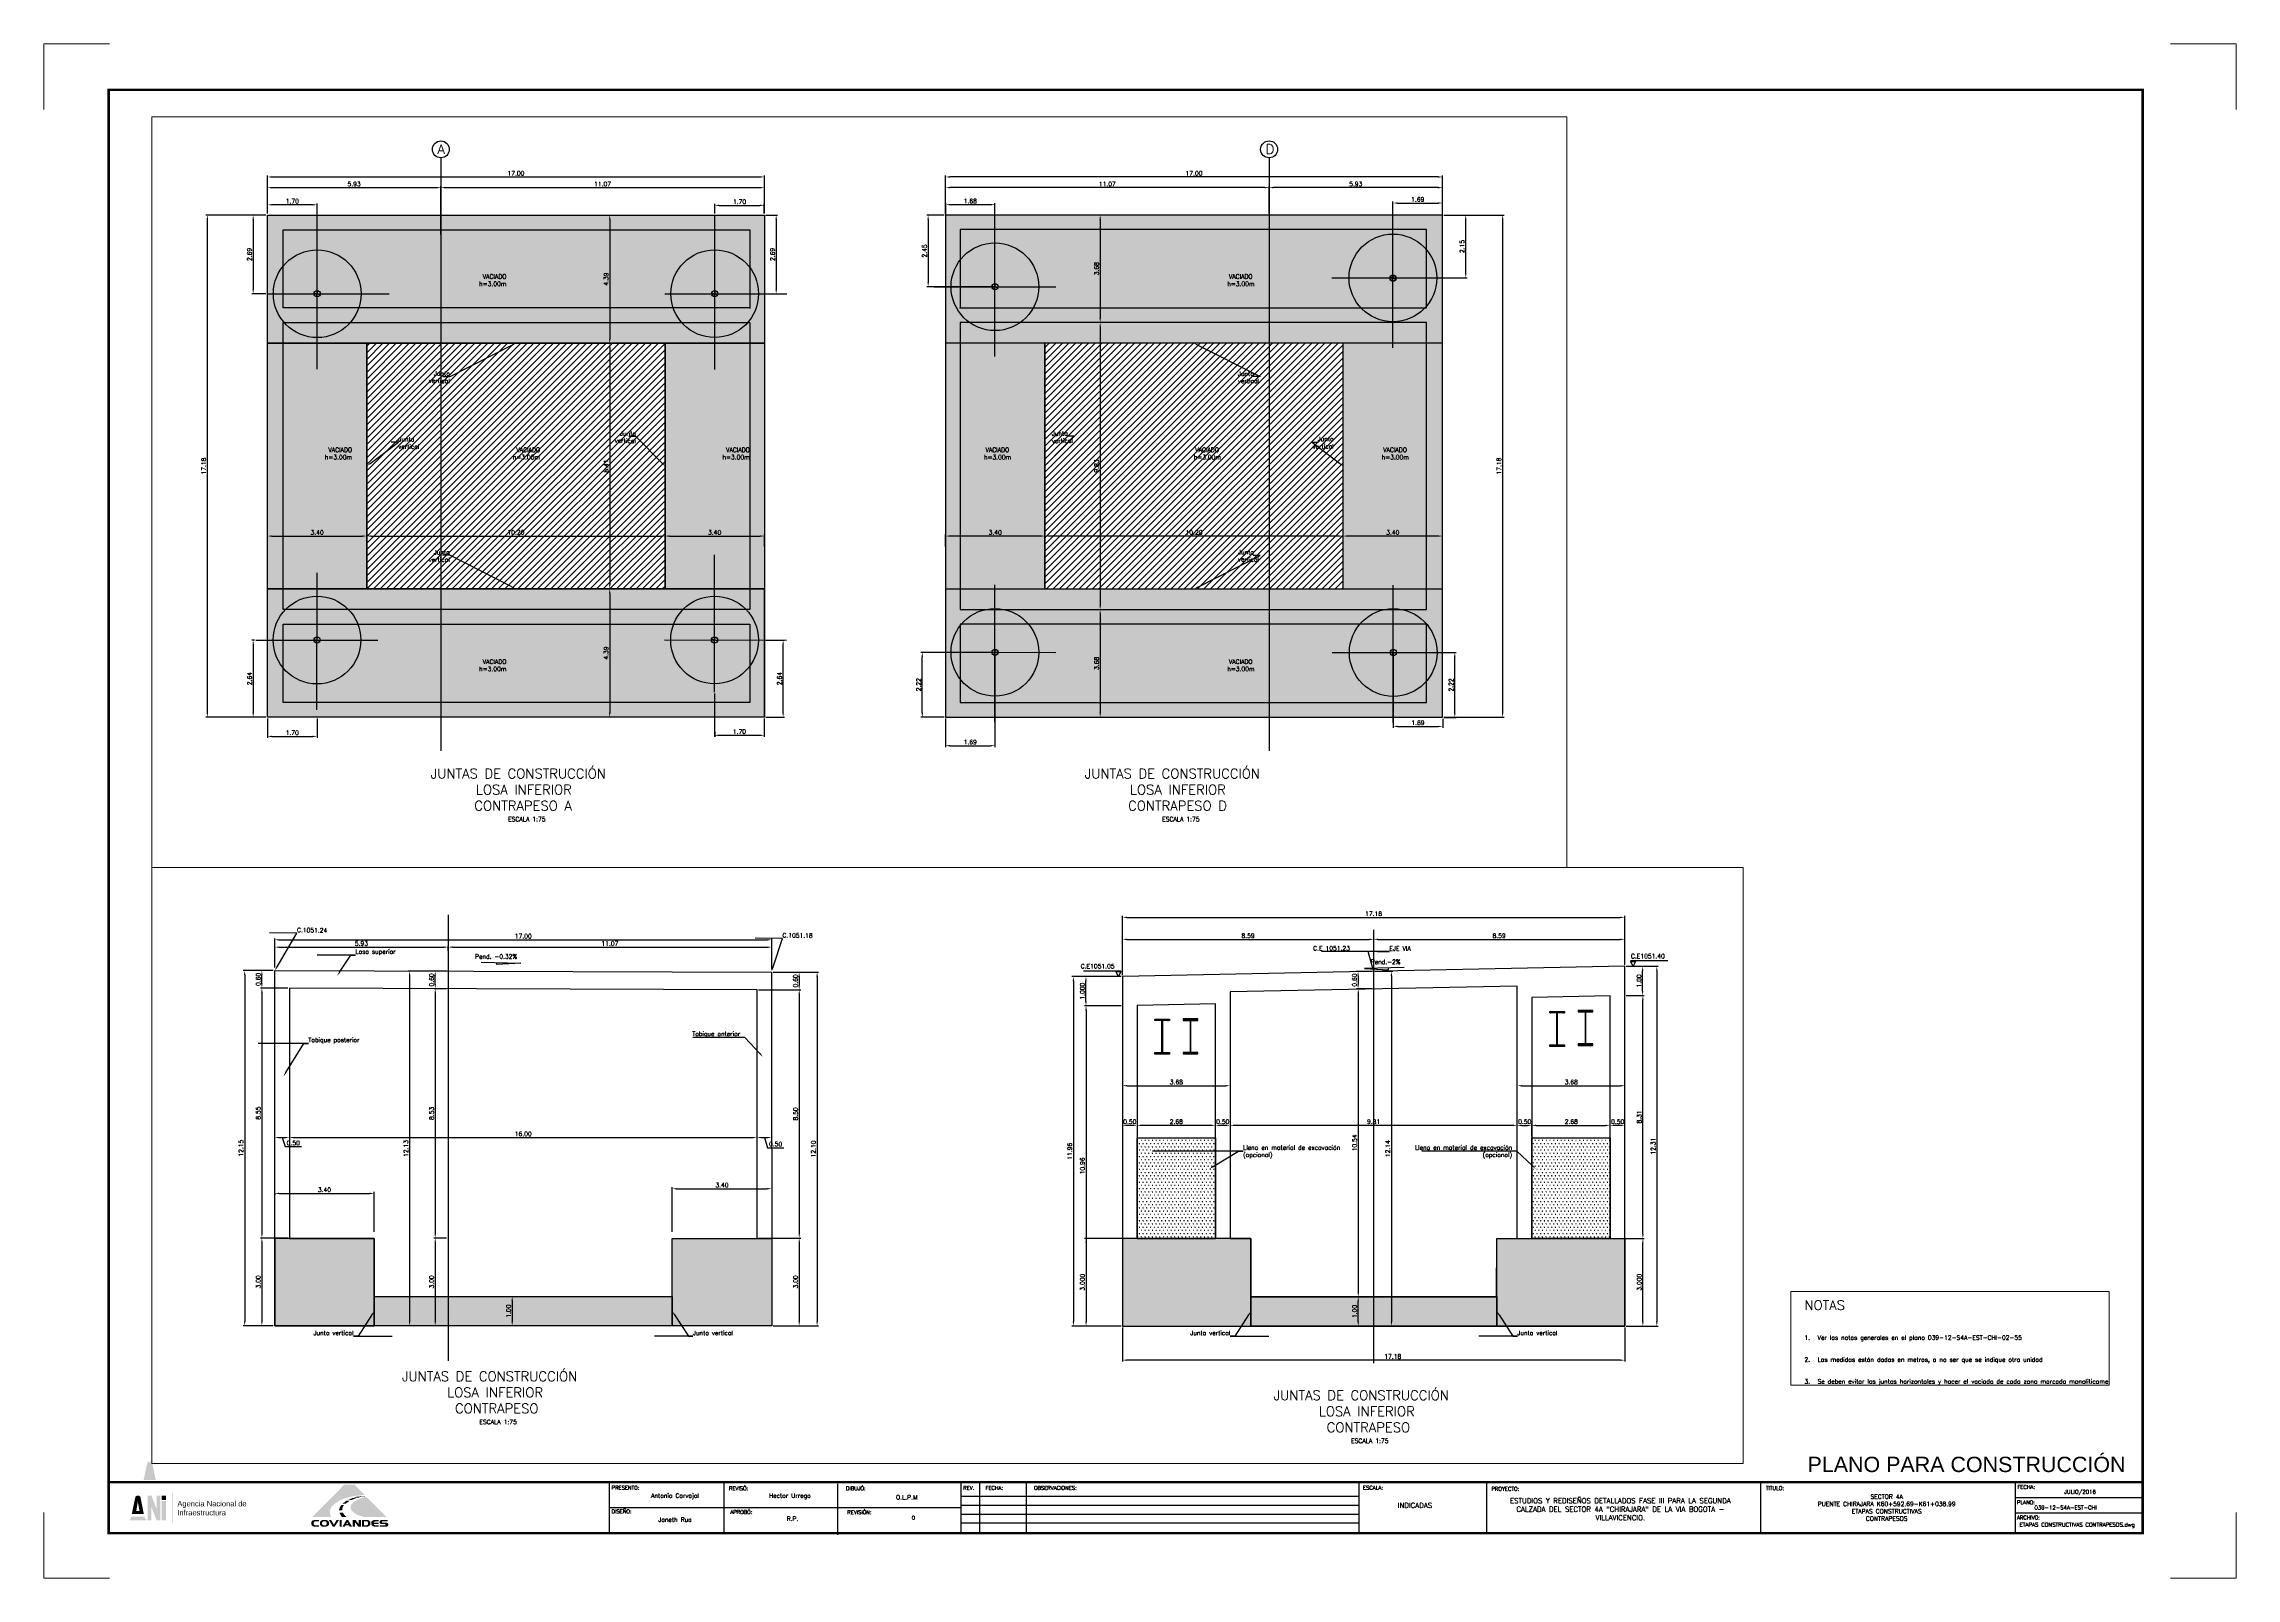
# Paper-space layout 'Layout1' of a CAD drawing. Header units: metres. Extents: x 0 to 1, y 0 to 0.7.
# The model-space entities are those that its viewports show. They can reach past a viewport. Long polylines and large blocks are cut down to what shows.
import ezdxf
from ezdxf import colors
from ezdxf.entities.mleader import LeaderData, LeaderLine
from ezdxf.enums import TextEntityAlignment as Align
from ezdxf.math import Vec2, Vec3

# ---------------------------------------------------------------- set-up
doc = ezdxf.new("R2010")
doc.units = ezdxf.units.M
doc.header["$LTSCALE"] = 25.4
for name, pattern in [('CENTER', [2, 1.25, -0.25, 0.25, -0.25]), ('DASHDOT', [1, 0.5, -0.25, 0, -0.25]), ('DASHED2', [0.375, 0.25, -0.125]), ('HIDDEN', [0.375, 0.25, -0.125])]:
    doc.linetypes.add(name, pattern=pattern)
for name, color, linetype, lineweight in [('C-ANNO-TEXT', 140, 'Continuous', 18), ('COTA', 1, 'Continuous', 30), ('COTACIM', 20, 'Continuous', 5), ('EJECONTRAPESO', 41, 'DASHDOT', 30), ('EJEPILOTE', 145, 'DASHDOT', 30), ('FORMATO_BORDE', 7, 'Continuous', 0)]:
    doc.layers.add(name, color=color, linetype=linetype, lineweight=lineweight)
for name, color, linetype in [('CAISSON ACTUALES', 94, 'Continuous'), ('CIRCULOCONTRAP', 130, 'Continuous'), ('CONTRAPESO', 3, 'Continuous'), ('DIMCONTRAPESO', 1, 'Continuous'), ('EJE VIA', 10, 'CENTER'), ('Formato', 7, 'Continuous'), ('HATCH', 9, 'Continuous'), ('NUEV_ETP1-C-ROAD-STAN', 7, 'Continuous'), ('PERFIL MET', 37, 'Continuous'), ('PILA', 3, 'Continuous'), ('PROY', 9, 'HIDDEN'), ('R175COTR', 7, 'Continuous'), ('REGL175', 7, 'Continuous'), ('SOLIDOS', 9, 'Continuous'), ('TEXT', 7, 'Continuous'), ('Textos', 7, 'Continuous')]:
    doc.layers.add(name, color=color, linetype=linetype)
doc.layers.add('COVI1', color=7, linetype='Continuous', true_color=0x001a66)
doc.layers.add('COVI2', color=7, linetype='Continuous', true_color=0x006b36)
doc.styles.add('ARIAL', font='arial.ttf')
doc.styles.add('romans', font='romans.shx')
doc.styles.get("Standard").update_dxf_attribs({"font": 'romans.shx', "height": 2})
doc.dimstyles.new('Copy 75', dxfattribs={"dimtxt": 0.15, "dimasz": 0.15, "dimexe": 0.05, "dimexo": 0.05, "dimgap": 0.05, "dimtad": 1, "dimzin": 0, "dimdsep": 46, "dimtxsty": 'romans', "dimcen": 0.002, "dimclrd": 1, "dimclre": 1, "dimclrt": 3, "dimadec": 4, "dimazin": 0, "dimtfac": 1, "dimtofl": 0, "dimtmove": 1, "dimatfit": 3, "dimfxl": 1, "dimtolj": 1, "dimtzin": 0, "dimarcsym": 1})

# ---------------------------------------------------------------- blocks, each defined once
blk = doc.blocks.new('A$C36D4111E')
at = {"layer": 'FORMATO_BORDE'}
for p, q in [((0, 0.7), (0.03, 0.7)), ((0, 0.67), (0, 0.7)), ((0.97, 0.7), (1, 0.7)), ((1, 0.7), (1, 0.67)), ((0, 0), (0, 0.03)), ((1, 0.03), (1, 0)), ((0.03, 0), (0, 0)), ((1, 0), (0.97, 0))]:
    blk.add_line(p, q, dxfattribs=at)
blk = doc.blocks.new('LOGO ANI')
at = {"true_color": 0xf57a00}
h = blk.add_hatch(color=30, dxfattribs=at)
h.dxf.hatch_style = 1
h.paths.add_polyline_path([(0.0006, 0.0044), (0.0023, 0.0044), (0.0023, 0.0107), (0.0047, 0.0044), (0.0065, 0.0044), (0.0065, 0.0159), (0.0047, 0.0159), (0.0047, 0.0096), (0.0023, 0.0159), (0.0005, 0.0159)])
h.paths.add_polyline_path([(-0.0009, 0.0062), (-0.0006, 0.005), (-0.0001, 0.005), (-0.0001, 0.0044), (-0.004, 0.0044), (-0.0078, 0.0044), (-0.0078, 0.005), (-0.0073, 0.005), (-0.0071, 0.0062), (-0.004, 0.0062)])
h.paths.add_polyline_path([(0.0071, 0.0044), (0.0091, 0.0044), (0.0091, 0.0134), (0.0071, 0.0134)])
edge = h.paths.add_edge_path()
edge.add_arc((0.0017, 0.0306), 0.00119, 34.8817, 96.3386, ccw=False)
edge.add_line((0.0026, 0.0312), (0.0043, 0.0231))
edge.add_line((0.0043, 0.0231), (0.0015, 0.0231))
edge.add_line((0.0015, 0.0231), (-0.0013, 0.0231))
edge.add_line((-0.0013, 0.0231), (0.0004, 0.0312))
edge.add_arc((0.0014, 0.0306), 0.00119, 83.6614, 145.1183, ccw=False)
h = blk.add_hatch(color=30, dxfattribs=at)
h.dxf.hatch_style = 1
edge = h.paths.add_edge_path()
edge.add_arc((-0.0038, 0.0147), 0.00119, 34.8817, 96.3015)
edge.add_arc((-0.0041, 0.0147), 0.00119, 83.6985, 145.1183)
edge.add_line((-0.0051, 0.0154), (-0.0068, 0.0073))
edge.add_line((-0.0068, 0.0073), (-0.0012, 0.0073))
edge.add_line((-0.0012, 0.0073), (-0.0028, 0.0154))
h.paths.add_polyline_path([(-0.0032, 0.0087), (-0.0047, 0.0087), (-0.004, 0.0131)])
at = {"true_color": 0x00007a}
h = blk.add_hatch(color=176, dxfattribs=at)
h.dxf.hatch_style = 1
h.paths.add_polyline_path([(0.0071, 0.0138), (0.0091, 0.0138), (0.0091, 0.0159), (0.0071, 0.0159)])
at = {"true_color": 0xf57a00}
h = blk.add_hatch(color=30, dxfattribs=at)
h.dxf.hatch_style = 1
h.paths.add_polyline_path([(0.012, 0.0023), (0.0119, 0.0037), (0.0119, 0.0169), (0.012, 0.0179), (0.0122, 0.0169), (0.0121, 0.0037)])
at = {"color": 176, "true_color": 0x00007a, "insert": (0.0143, 0.0134), "char_height": 0.0025, "attachment_point": 1, "style": 'romans'}
blk.add_mtext_dynamic_manual_height_columns('{\\f@Arial Unicode MS|b0|i0|c0|p34;Agencia Nacional de Infraestructura}', width=0.050177, gutter_width=10, heights=[0.0093], dxfattribs=at)
blk = doc.blocks.new('A$C40F159D2')
at = {"layer": 'COVI1'}
for points in [[(0.0152, 0.0109), (0.0152, 0.011), (0.0152, 0.0111), (0.0152, 0.0112), (0.0153, 0.0112), (0.0153, 0.0113), (0.0154, 0.0114), (0.0154, 0.0114), (0.0154, 0.0115), (0.0155, 0.0116), (0.0155, 0.0116), (0.0155, 0.0117), (0.0155, 0.0118), (0.0156, 0.0118), (0.0156, 0.0119), (0.0157, 0.012), (0.0157, 0.012), (0.0158, 0.0121), (0.0158, 0.0122), (0.0159, 0.0122), (0.0146, 0.0122), (0.0146, 0.0121), (0.0145, 0.012), (0.0144, 0.012), (0.0144, 0.0119), (0.0143, 0.0118), (0.0143, 0.0117), (0.0142, 0.0116), (0.0142, 0.0115), (0.0141, 0.0114), (0.0141, 0.0114), (0.014, 0.0113), (0.014, 0.0112), (0.0139, 0.0111), (0.0139, 0.011), (0.0138, 0.0109), (0.0138, 0.0108), (0.0138, 0.0106), (0.0137, 0.0105), (0.0137, 0.0104), (0.0137, 0.0103), (0.0136, 0.0102), (0.0136, 0.01), (0.0136, 0.0099), (0.0136, 0.0098), (0.0136, 0.0097), (0.015, 0.0097), (0.015, 0.0098), (0.015, 0.0099), (0.015, 0.01), (0.015, 0.0101), (0.015, 0.0102), (0.015, 0.0102), (0.015, 0.0103), (0.015, 0.0104), (0.015, 0.0105), (0.015, 0.0106), (0.0151, 0.0107), (0.0151, 0.0108), (0.0151, 0.0108)], [(0.0177, 0.0136), (0.0178, 0.0137), (0.0179, 0.0138), (0.018, 0.0138), (0.0181, 0.0139), (0.0182, 0.014), (0.0183, 0.014), (0.0184, 0.0141), (0.0169, 0.0141), (0.0169, 0.014), (0.0167, 0.014), (0.0166, 0.0139), (0.0165, 0.0138), (0.0164, 0.0137), (0.0163, 0.0137), (0.0162, 0.0136), (0.0161, 0.0135), (0.016, 0.0134), (0.0159, 0.0133), (0.0158, 0.0133), (0.0156, 0.0132), (0.0155, 0.0131), (0.0154, 0.013), (0.0153, 0.0129), (0.0152, 0.0128), (0.0152, 0.0128), (0.0166, 0.0128), (0.0166, 0.0128), (0.0167, 0.0129), (0.0169, 0.013), (0.017, 0.0131), (0.0171, 0.0132), (0.0172, 0.0133), (0.0173, 0.0133), (0.0174, 0.0134), (0.0175, 0.0135), (0.0176, 0.0136)], [(0.0206, 0.015), (0.0208, 0.0151), (0.0209, 0.0151), (0.0211, 0.0152), (0.0212, 0.0152), (0.0213, 0.0153), (0.0194, 0.0153), (0.0194, 0.0153), (0.0192, 0.0152), (0.019, 0.0151), (0.0188, 0.015), (0.0187, 0.0149), (0.0185, 0.0148), (0.0183, 0.0148), (0.0182, 0.0147), (0.018, 0.0146), (0.0179, 0.0145), (0.0179, 0.0145), (0.0194, 0.0145), (0.0196, 0.0146), (0.0198, 0.0147), (0.0199, 0.0147), (0.0201, 0.0148), (0.0203, 0.0149), (0.0205, 0.015)], [(0.026, 0.0159), (0.0255, 0.0158), (0.025, 0.0157), (0.0246, 0.0156), (0.0242, 0.0155), (0.0238, 0.0154), (0.0234, 0.0152), (0.0231, 0.0151), (0.0227, 0.015), (0.0224, 0.0148), (0.0221, 0.0147), (0.0219, 0.0145), (0.0216, 0.0144), (0.0214, 0.0143), (0.0211, 0.0141), (0.0209, 0.014), (0.0207, 0.0139), (0.0206, 0.0137), (0.0204, 0.0136), (0.0202, 0.0135), (0.0201, 0.0134), (0.02, 0.0132), (0.0198, 0.0131), (0.0197, 0.013), (0.0196, 0.0129), (0.0195, 0.0128), (0.0194, 0.0127), (0.0193, 0.0125), (0.0192, 0.0124), (0.0192, 0.0123), (0.0191, 0.0122), (0.0191, 0.0121), (0.019, 0.012), (0.019, 0.0119), (0.0189, 0.0118), (0.0189, 0.0117), (0.0189, 0.0116), (0.0189, 0.0115), (0.0189, 0.0114), (0.0189, 0.0113), (0.0189, 0.0112), (0.0189, 0.0111), (0.0189, 0.011), (0.0189, 0.0109), (0.0189, 0.0109), (0.0189, 0.0108), (0.0189, 0.0107), (0.0189, 0.0106), (0.0189, 0.0105), (0.019, 0.0104), (0.019, 0.0104), (0.019, 0.0103), (0.019, 0.0102), (0.0191, 0.0101), (0.0191, 0.01), (0.0192, 0.0099), (0.0192, 0.0098), (0.0193, 0.0097), (0.0194, 0.0096), (0.0194, 0.0096), (0.0195, 0.0095), (0.0196, 0.0094), (0.0197, 0.0093), (0.0198, 0.0092), (0.0199, 0.0091), (0.02, 0.009), (0.0201, 0.0089), (0.0202, 0.0088), (0.0203, 0.0087), (0.0204, 0.0086), (0.0205, 0.0086), (0.0207, 0.0085), (0.0208, 0.0084), (0.0209, 0.0083), (0.0211, 0.0082), (0.0212, 0.0081), (0.0214, 0.008), (0.0215, 0.0079), (0.0217, 0.0078), (0.0219, 0.0078), (0.022, 0.0077), (0.0222, 0.0076), (0.0224, 0.0075), (0.0227, 0.0074), (0.023, 0.0073), (0.0233, 0.0072), (0.0237, 0.0071), (0.0242, 0.0069), (0.0248, 0.0067), (0.0352, 0.0067)], [(0.023, 0.0158), (0.0231, 0.0158), (0.0232, 0.0158), (0.0233, 0.0159), (0.0235, 0.0159), (0.0236, 0.0159), (0.0237, 0.016), (0.0217, 0.016), (0.0215, 0.0159), (0.0212, 0.0158), (0.0209, 0.0158), (0.0206, 0.0157), (0.0203, 0.0156), (0.0202, 0.0156), (0.0223, 0.0156), (0.0224, 0.0156), (0.0226, 0.0156), (0.0227, 0.0157), (0.0228, 0.0157), (0.0229, 0.0157)], [(0.0253, 0.0162), (0.0257, 0.0163), (0.0256, 0.0163), (0.0235, 0.0163), (0.0233, 0.0163), (0.0229, 0.0162), (0.0225, 0.0161), (0.0224, 0.0161), (0.0247, 0.0161), (0.0247, 0.0161), (0.025, 0.0162)], [(0.0157, 0.008), (0.0156, 0.0081), (0.0156, 0.0082), (0.0155, 0.0083), (0.0155, 0.0084), (0.0154, 0.0085), (0.0153, 0.0086), (0.0153, 0.0087), (0.0153, 0.0087), (0.0138, 0.0087), (0.0139, 0.0086), (0.0139, 0.0085), (0.0139, 0.0084), (0.0139, 0.0083), (0.014, 0.0082), (0.014, 0.0081), (0.0141, 0.008), (0.0141, 0.0079), (0.0142, 0.0078), (0.0142, 0.0077), (0.0143, 0.0075), (0.0144, 0.0074), (0.0145, 0.0072), (0.0146, 0.0071), (0.0147, 0.0069), (0.0149, 0.0067), (0.017, 0.0067), (0.0167, 0.0069), (0.0165, 0.0071), (0.0163, 0.0073), (0.0162, 0.0075), (0.016, 0.0076), (0.0159, 0.0077), (0.0158, 0.0078), (0.0158, 0.0079)], [(0.0211, 0.0053), (0.0198, 0.0053), (0.0198, 0.0023), (0.0208, 0.0023), (0.0208, 0.0043), (0.0223, 0.0023), (0.0235, 0.0023), (0.0235, 0.0053), (0.0225, 0.0053), (0.0225, 0.0035)]]:
    blk.add_hatch(color=256, dxfattribs=at).paths.add_polyline_path(points)
h = blk.add_hatch(color=256, dxfattribs=at)
edge = h.paths.add_edge_path()
edge.add_line((0.0044, 0.0029), (0.0044, 0.0023))
edge.add_line((0.0044, 0.0023), (0.0023, 0.0023))
edge.add_spline(control_points=[(0.0023, 0.0023), (0.0022, 0.0023), (0.002, 0.0024), (0.0017, 0.0024), (0.0014, 0.0026), (0.0012, 0.0029), (0.001, 0.0031), (0.0009, 0.0035), (0.0009, 0.0038), (0.0009, 0.0042), (0.0009, 0.0045), (0.0011, 0.0047), (0.0012, 0.0049), (0.0014, 0.0051), (0.0017, 0.0052), (0.002, 0.0052), (0.0022, 0.0053), (0.0023, 0.0053), (0.0023, 0.0053)], knot_values=[0.000251, 0.000251, 0.000251, 0.000251, 0.000367, 0.000834, 0.001228, 0.001553, 0.001909, 0.002239, 0.002642, 0.003102, 0.003336, 0.003573, 0.003849, 0.004078, 0.004397, 0.004789, 0.005011, 0.005122, 0.005122, 0.005122, 0.005122], degree=3, periodic=0)
edge.add_line((0.0023, 0.0053), (0.0044, 0.0053))
edge.add_line((0.0044, 0.0053), (0.0044, 0.0047))
edge.add_line((0.0044, 0.0047), (0.0027, 0.0047))
edge.add_spline(control_points=[(0.0027, 0.0047), (0.0027, 0.0047), (0.0025, 0.0047), (0.0024, 0.0046), (0.0022, 0.0045), (0.002, 0.0043), (0.002, 0.004), (0.002, 0.0037), (0.002, 0.0035), (0.0021, 0.0032), (0.0024, 0.003), (0.0026, 0.003), (0.0028, 0.0029), (0.0029, 0.0029)], knot_values=[0.000137, 0.000137, 0.000137, 0.000137, 0.000266, 0.000506, 0.00077, 0.001009, 0.001273, 0.001607, 0.001864, 0.002192, 0.002526, 0.00277, 0.003037, 0.003037, 0.003037, 0.003037], degree=3, periodic=0)
edge.add_line((0.0029, 0.0029), (0.0044, 0.0029))
h = blk.add_hatch(color=256, dxfattribs=at)
edge = h.paths.add_edge_path()
edge.add_spline(control_points=[(0.0067, 0.0054), (0.0066, 0.0054), (0.0063, 0.0053), (0.0059, 0.0053), (0.0056, 0.0052), (0.0054, 0.0051), (0.0052, 0.0049), (0.0051, 0.0047), (0.0049, 0.0046), (0.0048, 0.0044), (0.0048, 0.0041), (0.0048, 0.0037), (0.0048, 0.0033), (0.005, 0.003), (0.0052, 0.0027), (0.0055, 0.0025), (0.0059, 0.0023), (0.0064, 0.0023), (0.007, 0.0023), (0.0075, 0.0023), (0.0079, 0.0024), (0.0082, 0.0025), (0.0085, 0.0027), (0.0088, 0.0029), (0.009, 0.0033), (0.009, 0.0037), (0.009, 0.0042), (0.0088, 0.0046), (0.0086, 0.0049), (0.0082, 0.0052), (0.0077, 0.0053), (0.0072, 0.0054), (0.0069, 0.0054), (0.0067, 0.0054)], knot_values=[0, 0, 0, 0, 0.000464, 0.00089, 0.001151, 0.00145, 0.001735, 0.001921, 0.002174, 0.002379, 0.002696, 0.003109, 0.003554, 0.003901, 0.004296, 0.004671, 0.005152, 0.005659, 0.006242, 0.006841, 0.007324, 0.007579, 0.007942, 0.008314, 0.008677, 0.009198, 0.009682, 0.010123, 0.010493, 0.011005, 0.011554, 0.012092, 0.012564, 0.012564, 0.012564, 0.012564], degree=3, periodic=0)
edge = h.paths.add_edge_path(flags=16)
edge.add_spline(control_points=[(0.0071, 0.0048), (0.007, 0.0048), (0.0069, 0.0048), (0.0067, 0.0048), (0.0065, 0.0048), (0.0063, 0.0047), (0.0061, 0.0046), (0.006, 0.0045), (0.0059, 0.0043), (0.0058, 0.004), (0.0058, 0.0037), (0.0058, 0.0034), (0.006, 0.0031), (0.0063, 0.003), (0.0066, 0.0028), (0.0069, 0.0029), (0.0073, 0.0029), (0.0076, 0.003), (0.0078, 0.0032), (0.0079, 0.0035), (0.0079, 0.0038), (0.0079, 0.0041), (0.0078, 0.0044), (0.0076, 0.0046), (0.0074, 0.0047), (0.0073, 0.0048), (0.0071, 0.0048), (0.0071, 0.0048)], knot_values=[0, 0, 0, 0, 0.00021, 0.000469, 0.000651, 0.000855, 0.00104, 0.001221, 0.001458, 0.001787, 0.002028, 0.002371, 0.002753, 0.003063, 0.003313, 0.003756, 0.004182, 0.004524, 0.004749, 0.00506, 0.005418, 0.00578, 0.006043, 0.006351, 0.00657, 0.006698, 0.006895, 0.006895, 0.006895, 0.006895], degree=3, periodic=0)
h = blk.add_hatch(color=256, dxfattribs=at)
edge = h.paths.add_edge_path()
edge.add_spline(control_points=[(0.0266, 0.0023), (0.0267, 0.0023), (0.0268, 0.0024), (0.0271, 0.0025), (0.0274, 0.0027), (0.0277, 0.0029), (0.0278, 0.0031), (0.0279, 0.0034), (0.0279, 0.0038), (0.0279, 0.0042), (0.0278, 0.0045), (0.0276, 0.0048), (0.0274, 0.005), (0.0271, 0.0052), (0.0268, 0.0053), (0.0265, 0.0053), (0.0264, 0.0053)], knot_values=[0.000233, 0.000233, 0.000233, 0.000233, 0.000363, 0.000789, 0.001205, 0.001473, 0.001774, 0.002119, 0.002485, 0.002907, 0.003269, 0.003642, 0.00397, 0.004271, 0.004674, 0.00504, 0.00504, 0.00504, 0.00504], degree=3, periodic=0)
edge.add_line((0.0264, 0.0053), (0.024, 0.0053))
edge.add_line((0.024, 0.0053), (0.024, 0.0023))
edge.add_line((0.024, 0.0023), (0.0266, 0.0023))
edge = h.paths.add_edge_path(flags=16)
edge.add_line((0.025, 0.0047), (0.0258, 0.0047))
edge.add_spline(control_points=[(0.0258, 0.0047), (0.0259, 0.0047), (0.0261, 0.0047), (0.0264, 0.0047), (0.0266, 0.0045), (0.0267, 0.0043), (0.0268, 0.0041), (0.0268, 0.0038), (0.0268, 0.0035), (0.0267, 0.0032), (0.0264, 0.003), (0.0262, 0.003), (0.0261, 0.0029), (0.0261, 0.0029)], knot_values=[0.000092, 0.000092, 0.000092, 0.000092, 0.000386, 0.000625, 0.000882, 0.001131, 0.001396, 0.001723, 0.002005, 0.002348, 0.002641, 0.002888, 0.002955, 0.002955, 0.002955, 0.002955], degree=3, periodic=0)
edge.add_line((0.0261, 0.0029), (0.025, 0.0029))
edge.add_line((0.025, 0.0029), (0.025, 0.0047))
edge = h.paths.add_edge_path()
edge.add_line((0.0317, 0.0041), (0.0294, 0.0041))
edge.add_spline(control_points=[(0.0294, 0.0041), (0.0294, 0.0042), (0.0294, 0.0043), (0.0295, 0.0044), (0.0296, 0.0045), (0.0298, 0.0046), (0.03, 0.0047), (0.0301, 0.0047), (0.0301, 0.0047)], knot_values=[0.000323, 0.000323, 0.000323, 0.000323, 0.000424, 0.000625, 0.000791, 0.001, 0.001194, 0.001378, 0.001378, 0.001378, 0.001378], degree=3, periodic=0)
edge.add_line((0.0301, 0.0047), (0.0317, 0.0047))
edge.add_line((0.0317, 0.0047), (0.0317, 0.0053))
edge.add_line((0.0317, 0.0053), (0.0297, 0.0053))
edge.add_spline(control_points=[(0.0297, 0.0053), (0.0297, 0.0053), (0.0296, 0.0053), (0.0294, 0.0053), (0.0291, 0.0052), (0.0289, 0.0051), (0.0286, 0.0049), (0.0284, 0.0047), (0.0283, 0.0044), (0.0283, 0.0041), (0.0283, 0.0037), (0.0283, 0.0034), (0.0284, 0.0031), (0.0286, 0.0028), (0.0289, 0.0025), (0.0293, 0.0024), (0.0296, 0.0024), (0.0297, 0.0023)], knot_values=[0.000374, 0.000374, 0.000374, 0.000374, 0.000423, 0.000699, 0.001008, 0.001289, 0.00162, 0.001889, 0.002258, 0.002544, 0.003016, 0.003327, 0.003631, 0.00394, 0.004391, 0.004882, 0.005249, 0.005249, 0.005249, 0.005249], degree=3, periodic=0)
edge.add_line((0.0297, 0.0023), (0.0317, 0.0023))
edge.add_line((0.0317, 0.0023), (0.0317, 0.0029))
edge.add_line((0.0317, 0.0029), (0.0301, 0.0029))
edge.add_spline(control_points=[(0.0301, 0.0029), (0.0301, 0.0029), (0.0299, 0.003), (0.0298, 0.003), (0.0296, 0.0031), (0.0294, 0.0033), (0.0294, 0.0035), (0.0294, 0.0035)], knot_values=[0.00202, 0.00202, 0.00202, 0.00202, 0.002084, 0.00239, 0.002587, 0.002849, 0.003068, 0.003068, 0.003068, 0.003068], degree=3, periodic=0)
edge.add_line((0.0294, 0.0035), (0.0317, 0.0035))
edge.add_line((0.0317, 0.0035), (0.0317, 0.0041))
h = blk.add_hatch(color=256, dxfattribs=at)
edge = h.paths.add_edge_path()
edge.add_arc((0.0329, 0.0044), 0.000907, 96.2734, 263.5493)
edge.add_line((0.0328, 0.0035), (0.0347, 0.0035))
edge.add_arc((0.0347, 0.0032), 0.000303, -82.4386, 87.2138, ccw=False)
edge.add_line((0.0347, 0.0029), (0.0321, 0.0029))
edge.add_line((0.0321, 0.0029), (0.0321, 0.0023))
edge.add_line((0.0321, 0.0023), (0.0351, 0.0023))
edge.add_arc((0.0351, 0.0032), 0.000904, 272.8534, 443.6699)
edge.add_line((0.0352, 0.0041), (0.0331, 0.0041))
edge.add_arc((0.0332, 0.0044), 0.000296, 95.6845, 258.6162, ccw=False)
edge.add_line((0.0332, 0.0047), (0.0358, 0.0047))
edge.add_line((0.0358, 0.0047), (0.0358, 0.0053))
edge.add_line((0.0358, 0.0053), (0.0328, 0.0053))
at = {"layer": 'COVI2'}
blk.add_hatch(color=256, dxfattribs=at).paths.add_polyline_path([(0.0205, 0.0215), (0.016, 0.0215), (0.0013, 0.0067), (0.0099, 0.0067), (0.0097, 0.0072), (0.0096, 0.0076), (0.0095, 0.008), (0.0094, 0.0084), (0.0094, 0.0087), (0.0094, 0.009), (0.0094, 0.0093), (0.0094, 0.0095), (0.0095, 0.0097), (0.0095, 0.0099), (0.0096, 0.0101), (0.0096, 0.0103), (0.0097, 0.0105), (0.0098, 0.0106), (0.0098, 0.0108), (0.0099, 0.0109), (0.01, 0.0111), (0.0101, 0.0112), (0.0102, 0.0114), (0.0103, 0.0115), (0.0104, 0.0117), (0.0106, 0.0118), (0.0107, 0.012), (0.0109, 0.0121), (0.011, 0.0123), (0.0112, 0.0124), (0.0114, 0.0126), (0.0116, 0.0127), (0.0118, 0.0129), (0.012, 0.013), (0.0122, 0.0131), (0.0124, 0.0133), (0.0126, 0.0134), (0.0128, 0.0135), (0.013, 0.0137), (0.0132, 0.0138), (0.0134, 0.0139), (0.0136, 0.014), (0.0137, 0.0141), (0.0139, 0.0142), (0.0141, 0.0143), (0.0142, 0.0144), (0.0143, 0.0144), (0.0145, 0.0145), (0.0146, 0.0146), (0.0147, 0.0146), (0.0149, 0.0147), (0.015, 0.0147), (0.0152, 0.0148), (0.0153, 0.0149), (0.0155, 0.0149), (0.0157, 0.015), (0.0159, 0.015), (0.016, 0.0151), (0.0162, 0.0152), (0.0164, 0.0152), (0.0166, 0.0153), (0.0168, 0.0154), (0.017, 0.0154), (0.0172, 0.0155), (0.0174, 0.0155), (0.0176, 0.0156), (0.0177, 0.0156), (0.0179, 0.0157), (0.0181, 0.0157), (0.0182, 0.0158), (0.0183, 0.0158), (0.0185, 0.0158), (0.0186, 0.0159), (0.0187, 0.0159), (0.0189, 0.0159), (0.019, 0.016), (0.0191, 0.016), (0.0192, 0.016), (0.0194, 0.0161), (0.0195, 0.0161), (0.0197, 0.0161), (0.0198, 0.0162), (0.02, 0.0162), (0.0202, 0.0162), (0.0203, 0.0163), (0.0205, 0.0163), (0.0207, 0.0163), (0.0209, 0.0163), (0.0212, 0.0164), (0.0214, 0.0164), (0.0217, 0.0164), (0.022, 0.0165), (0.0223, 0.0165), (0.0226, 0.0165), (0.023, 0.0166), (0.0234, 0.0166), (0.0238, 0.0167), (0.0242, 0.0167), (0.0247, 0.0167), (0.0252, 0.0168)])
at = {"layer": 'COVI2', "true_color": 0x006b36}
h = blk.add_hatch(color=116, dxfattribs=at)
h.paths.add_polyline_path([(0.0135, 0.0053), (0.0124, 0.0053), (0.0112, 0.0032), (0.01, 0.0053), (0.0089, 0.0053), (0.0107, 0.0023), (0.0116, 0.0023)])
h.paths.add_polyline_path([(0.0148, 0.0053), (0.0138, 0.0053), (0.0138, 0.0023), (0.0148, 0.0023)])
h.paths.add_polyline_path([(0.0177, 0.0053), (0.0169, 0.0053), (0.0151, 0.0023), (0.0162, 0.0023), (0.0165, 0.0029), (0.0181, 0.0029), (0.0184, 0.0023), (0.0195, 0.0023)])
h.paths.add_polyline_path([(0.0173, 0.0043), (0.0177, 0.0035), (0.0169, 0.0035)], flags=16)
blk = doc.blocks.new('*D1193')
at = {"layer": 'COTA', "color": 1, "lineweight": -2, "transparency": 16777216}
for p, q in [((1080546.78, 976896.334), (1080546.78, 976895.676)), ((1080548.48, 976896.334), (1080548.48, 976895.676)), ((1080546.93, 976895.726), (1080548.33, 976895.726))]:
    blk.add_line(p, q, dxfattribs=at)
at = {"layer": 'COTA', "color": 1, "transparency": 16777216}
for points in [[(1080546.93, 976895.751), (1080546.93, 976895.701), (1080546.78, 976895.726)], [(1080548.33, 976895.751), (1080548.33, 976895.701), (1080548.48, 976895.726)]]:
    blk.add_solid(points, dxfattribs=at)
at = {"layer": 'Defpoints', "color": 0, "transparency": 16777216}
for p in [(1080546.78, 976896.384), (1080548.48, 976896.384), (1080548.48, 976895.726)]:
    blk.add_point(p, dxfattribs=at)
at = {"layer": 'COTA', "color": 3, "transparency": 16777216, "insert": (1080547.63, 976895.851), "char_height": 0.15, "attachment_point": 5, "style": 'romans'}
blk.add_mtext('\\A1;1.70', dxfattribs=at)
blk = doc.blocks.new('*D1198')
at = {"layer": 'COTA', "color": 1, "lineweight": -2, "transparency": 16777216}
for p, q in [((1080546.782, 976913.615), (1080546.782, 976914.918)), ((1080546.932, 976914.868), (1080563.632, 976914.868)), ((1080563.782, 976913.615), (1080563.782, 976914.918))]:
    blk.add_line(p, q, dxfattribs=at)
at = {"layer": 'COTA', "color": 1, "transparency": 16777216}
for points in [[(1080546.932, 976914.893), (1080546.932, 976914.843), (1080546.782, 976914.868)], [(1080563.632, 976914.893), (1080563.632, 976914.843), (1080563.782, 976914.868)]]:
    blk.add_solid(points, dxfattribs=at)
at = {"layer": 'Defpoints', "color": 0, "transparency": 16777216}
for p in [(1080563.782, 976914.868), (1080546.782, 976913.565), (1080563.782, 976913.565)]:
    blk.add_point(p, dxfattribs=at)
at = {"layer": 'COTA', "color": 3, "transparency": 16777216, "insert": (1080555.282, 976914.993), "char_height": 0.15, "attachment_point": 5, "style": 'romans'}
blk.add_mtext('\\A1;17.00', dxfattribs=at)
blk = doc.blocks.new('*D1199')
at = {"layer": 'COTA', "color": 1, "lineweight": -2, "transparency": 16777216}
for p, q in [((1080546.732, 976913.565), (1080544.675, 976913.565)), ((1080544.725, 976913.415), (1080544.725, 976896.534)), ((1080546.73, 976896.384), (1080544.675, 976896.384))]:
    blk.add_line(p, q, dxfattribs=at)
at = {"layer": 'COTA', "color": 1, "transparency": 16777216}
for points in [[(1080544.7, 976913.415), (1080544.75, 976913.415), (1080544.725, 976913.565)], [(1080544.7, 976896.534), (1080544.75, 976896.534), (1080544.725, 976896.384)]]:
    blk.add_solid(points, dxfattribs=at)
at = {"layer": 'Defpoints', "color": 0, "transparency": 16777216}
for p in [(1080546.782, 976913.565), (1080544.725, 976896.384), (1080546.78, 976896.384)]:
    blk.add_point(p, dxfattribs=at)
at = {"layer": 'COTA', "color": 3, "transparency": 16777216, "insert": (1080544.6, 976904.974), "char_height": 0.15, "attachment_point": 5, "rotation": 90, "style": 'romans'}
blk.add_mtext('\\A1;17.18', dxfattribs=at)
blk = doc.blocks.new('*D1200')
at = {"layer": 'COTA', "color": 1, "lineweight": -2, "transparency": 16777216}
for p, q in [((1080546.781, 976902.225), (1080546.781, 976902.63)), ((1080546.931, 976902.58), (1080550.031, 976902.58))]:
    blk.add_line(p, q, dxfattribs=at)
at = {"layer": 'COTA', "color": 1, "transparency": 16777216}
for points in [[(1080546.931, 976902.605), (1080546.931, 976902.555), (1080546.781, 976902.58)], [(1080550.031, 976902.605), (1080550.031, 976902.555), (1080550.181, 976902.58)]]:
    blk.add_solid(points, dxfattribs=at)
at = {"layer": 'Defpoints', "color": 0, "transparency": 16777216}
for p in [(1080546.781, 976902.175), (1080550.181, 976902.58), (1080550.181, 976902.58)]:
    blk.add_point(p, dxfattribs=at)
at = {"layer": 'COTA', "color": 3, "transparency": 16777216, "insert": (1080548.481, 976902.705), "char_height": 0.15, "attachment_point": 5, "style": 'romans'}
blk.add_mtext('\\A1;3.40', dxfattribs=at)
blk = doc.blocks.new('*D1201')
at = {"layer": 'COTA', "color": 1, "lineweight": -2, "transparency": 16777216}
for p, q in [((1080550.331, 976902.58), (1080560.232, 976902.58)), ((1080560.382, 976902.63), (1080560.382, 976902.63))]:
    blk.add_line(p, q, dxfattribs=at)
at = {"layer": 'COTA', "color": 1, "transparency": 16777216}
for points in [[(1080550.331, 976902.605), (1080550.331, 976902.555), (1080550.181, 976902.58)], [(1080560.232, 976902.605), (1080560.232, 976902.555), (1080560.382, 976902.58)]]:
    blk.add_solid(points, dxfattribs=at)
at = {"layer": 'Defpoints', "color": 0, "transparency": 16777216}
for p in [(1080550.181, 976902.58), (1080560.382, 976902.58), (1080560.382, 976902.58)]:
    blk.add_point(p, dxfattribs=at)
at = {"layer": 'COTA', "color": 3, "transparency": 16777216, "insert": (1080555.282, 976902.705), "char_height": 0.15, "attachment_point": 5, "style": 'romans'}
blk.add_mtext('\\A1;10.20', dxfattribs=at)
blk = doc.blocks.new('*D1202')
at = {"layer": 'COTA', "color": 1, "lineweight": -2, "transparency": 16777216}
for p, q in [((1080560.382, 976902.53), (1080560.382, 976902.53)), ((1080560.532, 976902.58), (1080563.632, 976902.58)), ((1080563.782, 976902.225), (1080563.782, 976902.63))]:
    blk.add_line(p, q, dxfattribs=at)
at = {"layer": 'COTA', "color": 1, "transparency": 16777216}
for points in [[(1080560.532, 976902.605), (1080560.532, 976902.555), (1080560.382, 976902.58)], [(1080563.632, 976902.605), (1080563.632, 976902.555), (1080563.782, 976902.58)]]:
    blk.add_solid(points, dxfattribs=at)
at = {"layer": 'Defpoints', "color": 0, "transparency": 16777216}
for p in [(1080560.382, 976902.58), (1080563.782, 976902.58), (1080563.782, 976902.175)]:
    blk.add_point(p, dxfattribs=at)
at = {"layer": 'COTA', "color": 3, "transparency": 16777216, "insert": (1080562.082, 976902.705), "char_height": 0.15, "attachment_point": 5, "style": 'romans'}
blk.add_mtext('\\A1;3.40', dxfattribs=at)
blk = doc.blocks.new('*D1203')
at = {"layer": 'COTA', "color": 1, "lineweight": -2, "transparency": 16777216}
blk.add_line((1080558.491, 976913.415), (1080558.491, 976909.328), dxfattribs=at)
at = {"layer": 'COTA', "color": 1, "transparency": 16777216}
for points in [[(1080558.466, 976913.415), (1080558.516, 976913.415), (1080558.491, 976913.565)], [(1080558.466, 976909.328), (1080558.516, 976909.328), (1080558.491, 976909.178)]]:
    blk.add_solid(points, dxfattribs=at)
at = {"layer": 'Defpoints', "color": 0, "transparency": 16777216}
for p in [(1080558.491, 976913.565), (1080558.491, 976909.178), (1080558.491, 976909.178)]:
    blk.add_point(p, dxfattribs=at)
at = {"layer": 'COTA', "color": 3, "transparency": 16777216, "insert": (1080558.366, 976911.371), "char_height": 0.15, "attachment_point": 5, "rotation": 90, "style": 'romans'}
blk.add_mtext('\\A1;4.39', dxfattribs=at)
blk = doc.blocks.new('*D1204')
at = {"layer": 'COTA', "color": 1, "lineweight": -2, "transparency": 16777216}
blk.add_line((1080558.491, 976909.028), (1080558.491, 976900.92), dxfattribs=at)
at = {"layer": 'COTA', "color": 1, "transparency": 16777216}
for points in [[(1080558.466, 976909.028), (1080558.516, 976909.028), (1080558.491, 976909.178)], [(1080558.466, 976900.92), (1080558.516, 976900.92), (1080558.491, 976900.77)]]:
    blk.add_solid(points, dxfattribs=at)
at = {"layer": 'Defpoints', "color": 0, "transparency": 16777216}
for p in [(1080558.491, 976909.178), (1080558.491, 976900.77), (1080558.491, 976900.77)]:
    blk.add_point(p, dxfattribs=at)
at = {"layer": 'COTA', "color": 3, "transparency": 16777216, "insert": (1080558.366, 976904.974), "char_height": 0.15, "attachment_point": 5, "rotation": 90, "style": 'romans'}
blk.add_mtext('\\A1;8.41', dxfattribs=at)
blk = doc.blocks.new('*D1205')
at = {"layer": 'COTA', "color": 1, "lineweight": -2, "transparency": 16777216}
for p, q in [((1080558.491, 976900.62), (1080558.491, 976896.533)), ((1080558.541, 976896.383), (1080558.541, 976896.383))]:
    blk.add_line(p, q, dxfattribs=at)
at = {"layer": 'COTA', "color": 1, "transparency": 16777216}
for points in [[(1080558.466, 976900.62), (1080558.516, 976900.62), (1080558.491, 976900.77)], [(1080558.466, 976896.533), (1080558.516, 976896.533), (1080558.491, 976896.383)]]:
    blk.add_solid(points, dxfattribs=at)
at = {"layer": 'Defpoints', "color": 0, "transparency": 16777216}
for p in [(1080558.491, 976900.77), (1080558.491, 976896.383), (1080558.491, 976896.383)]:
    blk.add_point(p, dxfattribs=at)
at = {"layer": 'COTA', "color": 3, "transparency": 16777216, "insert": (1080558.366, 976898.576), "char_height": 0.15, "attachment_point": 5, "rotation": 90, "style": 'romans'}
blk.add_mtext('\\A1;4.39', dxfattribs=at)
blk = doc.blocks.new('*D1206')
at = {"layer": 'COTA', "color": 1, "lineweight": -2, "transparency": 16777216}
for p, q in [((1080546.782, 976913.615), (1080546.782, 976914.552)), ((1080546.932, 976914.502), (1080552.562, 976914.502)), ((1080552.712, 976912.9), (1080552.712, 976914.552))]:
    blk.add_line(p, q, dxfattribs=at)
at = {"layer": 'COTA', "color": 1, "transparency": 16777216}
for points in [[(1080546.932, 976914.527), (1080546.932, 976914.477), (1080546.782, 976914.502)], [(1080552.562, 976914.527), (1080552.562, 976914.477), (1080552.712, 976914.502)]]:
    blk.add_solid(points, dxfattribs=at)
at = {"layer": 'Defpoints', "color": 0, "transparency": 16777216}
for p in [(1080552.712, 976914.502), (1080546.782, 976913.565), (1080552.712, 976912.85)]:
    blk.add_point(p, dxfattribs=at)
at = {"layer": 'COTA', "color": 3, "transparency": 16777216, "insert": (1080549.747, 976914.627), "char_height": 0.15, "attachment_point": 5, "style": 'romans'}
blk.add_mtext('\\A1;5.93', dxfattribs=at)
blk = doc.blocks.new('*D1207')
at = {"layer": 'COTA', "color": 1, "lineweight": -2, "transparency": 16777216}
for p, q in [((1080552.712, 976912.9), (1080552.712, 976914.552)), ((1080552.862, 976914.502), (1080563.632, 976914.502)), ((1080563.782, 976913.615), (1080563.782, 976914.552))]:
    blk.add_line(p, q, dxfattribs=at)
at = {"layer": 'COTA', "color": 1, "transparency": 16777216}
for points in [[(1080552.862, 976914.527), (1080552.862, 976914.477), (1080552.712, 976914.502)], [(1080563.632, 976914.527), (1080563.632, 976914.477), (1080563.782, 976914.502)]]:
    blk.add_solid(points, dxfattribs=at)
at = {"layer": 'Defpoints', "color": 0, "transparency": 16777216}
for p in [(1080563.782, 976914.502), (1080563.782, 976913.565), (1080552.712, 976912.85)]:
    blk.add_point(p, dxfattribs=at)
at = {"layer": 'COTA', "color": 3, "transparency": 16777216, "insert": (1080558.247, 976914.627), "char_height": 0.15, "attachment_point": 5, "style": 'romans'}
blk.add_mtext('\\A1;11.07', dxfattribs=at)
blk = doc.blocks.new('*D1194')
at = {"layer": 'COTA', "color": 1, "lineweight": -2, "transparency": 16777216}
for p, q in [((1080563.78, 976896.334), (1080563.78, 976895.714)), ((1080562.083, 976895.893), (1080562.083, 976895.714)), ((1080562.233, 976895.764), (1080563.63, 976895.764))]:
    blk.add_line(p, q, dxfattribs=at)
at = {"layer": 'COTA', "color": 1, "transparency": 16777216}
for points in [[(1080562.233, 976895.789), (1080562.233, 976895.739), (1080562.083, 976895.764)], [(1080563.63, 976895.789), (1080563.63, 976895.739), (1080563.78, 976895.764)]]:
    blk.add_solid(points, dxfattribs=at)
at = {"layer": 'Defpoints', "color": 0, "transparency": 16777216}
for p in [(1080563.78, 976896.384), (1080562.083, 976895.943), (1080563.78, 976895.764)]:
    blk.add_point(p, dxfattribs=at)
at = {"layer": 'COTA', "color": 3, "transparency": 16777216, "insert": (1080562.931, 976895.889), "char_height": 0.15, "attachment_point": 5, "style": 'romans'}
blk.add_mtext('\\A1;1.70', dxfattribs=at)
blk = doc.blocks.new('*D1195')
at = {"layer": 'COTA', "color": 1, "lineweight": -2, "transparency": 16777216}
for p, q in [((1080546.78, 976913.613), (1080546.78, 976913.965)), ((1080548.335, 976913.915), (1080546.93, 976913.915)), ((1080548.485, 976912.969), (1080548.485, 976913.965))]:
    blk.add_line(p, q, dxfattribs=at)
at = {"layer": 'COTA', "color": 1, "transparency": 16777216}
for points in [[(1080546.93, 976913.94), (1080546.93, 976913.89), (1080546.78, 976913.915)], [(1080548.335, 976913.94), (1080548.335, 976913.89), (1080548.485, 976913.915)]]:
    blk.add_solid(points, dxfattribs=at)
at = {"layer": 'Defpoints', "color": 0, "transparency": 16777216}
for p in [(1080546.78, 976913.915), (1080546.78, 976913.563), (1080548.485, 976912.919)]:
    blk.add_point(p, dxfattribs=at)
at = {"layer": 'COTA', "color": 3, "transparency": 16777216, "insert": (1080547.632, 976914.04), "char_height": 0.15, "attachment_point": 5, "style": 'romans'}
blk.add_mtext('\\A1;1.70', dxfattribs=at)
blk = doc.blocks.new('*D1196')
at = {"layer": 'COTA', "color": 1, "lineweight": -2, "transparency": 16777216}
for p, q in [((1080546.73, 976913.563), (1080546.243, 976913.563)), ((1080546.293, 976913.413), (1080546.293, 976911.022)), ((1080546.73, 976910.872), (1080546.243, 976910.872))]:
    blk.add_line(p, q, dxfattribs=at)
at = {"layer": 'COTA', "color": 1, "transparency": 16777216}
for points in [[(1080546.268, 976913.413), (1080546.318, 976913.413), (1080546.293, 976913.563)], [(1080546.268, 976911.022), (1080546.318, 976911.022), (1080546.293, 976910.872)]]:
    blk.add_solid(points, dxfattribs=at)
at = {"layer": 'Defpoints', "color": 0, "transparency": 16777216}
for p in [(1080546.78, 976913.563), (1080546.293, 976910.872), (1080546.78, 976910.872)]:
    blk.add_point(p, dxfattribs=at)
at = {"layer": 'COTA', "color": 3, "transparency": 16777216, "insert": (1080546.168, 976912.218), "char_height": 0.15, "attachment_point": 5, "rotation": 90, "style": 'romans'}
blk.add_mtext('\\A1;2.69', dxfattribs=at)
blk = doc.blocks.new('*D1197')
at = {"layer": 'COTA', "color": 1, "lineweight": -2, "transparency": 16777216}
for p, q in [((1080562.084, 976913.615), (1080562.084, 976913.947)), ((1080562.234, 976913.897), (1080563.63, 976913.897)), ((1080563.78, 976913.615), (1080563.78, 976913.947))]:
    blk.add_line(p, q, dxfattribs=at)
at = {"layer": 'COTA', "color": 1, "transparency": 16777216}
for points in [[(1080562.234, 976913.922), (1080562.234, 976913.872), (1080562.084, 976913.897)], [(1080563.63, 976913.922), (1080563.63, 976913.872), (1080563.78, 976913.897)]]:
    blk.add_solid(points, dxfattribs=at)
at = {"layer": 'Defpoints', "color": 0, "transparency": 16777216}
for p in [(1080562.084, 976913.565), (1080563.78, 976913.897), (1080563.78, 976913.565)]:
    blk.add_point(p, dxfattribs=at)
at = {"layer": 'COTA', "color": 3, "transparency": 16777216, "insert": (1080562.932, 976914.022), "char_height": 0.15, "attachment_point": 5, "style": 'romans'}
blk.add_mtext('\\A1;1.70', dxfattribs=at)
blk = doc.blocks.new('*D1208')
at = {"layer": 'COTA', "color": 1, "lineweight": -2, "transparency": 16777216}
for p, q in [((1080546.34, 976899.023), (1080546.244, 976899.023)), ((1080546.294, 976898.873), (1080546.294, 976896.534)), ((1080546.73, 976896.384), (1080546.244, 976896.384))]:
    blk.add_line(p, q, dxfattribs=at)
at = {"layer": 'COTA', "color": 1, "transparency": 16777216}
for points in [[(1080546.269, 976898.873), (1080546.319, 976898.873), (1080546.294, 976899.023)], [(1080546.269, 976896.534), (1080546.319, 976896.534), (1080546.294, 976896.384)]]:
    blk.add_solid(points, dxfattribs=at)
at = {"layer": 'Defpoints', "color": 0, "transparency": 16777216}
for p in [(1080546.39, 976899.023), (1080546.294, 976896.384), (1080546.78, 976896.384)]:
    blk.add_point(p, dxfattribs=at)
at = {"layer": 'COTA', "color": 3, "transparency": 16777216, "insert": (1080546.169, 976897.703), "char_height": 0.15, "attachment_point": 5, "rotation": 90, "style": 'romans'}
blk.add_mtext('\\A1;2.64', dxfattribs=at)
blk = doc.blocks.new('*D1209')
at = {"layer": 'COTA', "color": 1, "lineweight": -2, "transparency": 16777216}
for p, q in [((1080562.076, 976897.19), (1080562.076, 976895.714)), ((1080563.78, 976896.334), (1080563.78, 976895.714)), ((1080562.226, 976895.764), (1080563.63, 976895.764))]:
    blk.add_line(p, q, dxfattribs=at)
at = {"layer": 'COTA', "color": 1, "transparency": 16777216}
for points in [[(1080562.226, 976895.789), (1080562.226, 976895.739), (1080562.076, 976895.764)], [(1080563.63, 976895.789), (1080563.63, 976895.739), (1080563.78, 976895.764)]]:
    blk.add_solid(points, dxfattribs=at)
at = {"layer": 'Defpoints', "color": 0, "transparency": 16777216}
for p in [(1080562.076, 976897.24), (1080563.78, 976896.384), (1080563.78, 976895.764)]:
    blk.add_point(p, dxfattribs=at)
at = {"layer": 'COTA', "color": 3, "transparency": 16777216, "insert": (1080562.928, 976895.889), "char_height": 0.15, "attachment_point": 5, "style": 'romans'}
blk.add_mtext('\\A1;1.70', dxfattribs=at)
blk = doc.blocks.new('*D1210')
at = {"layer": 'COTA', "color": 1, "lineweight": -2, "transparency": 16777216}
for p, q in [((1080563.832, 976899.023), (1080564.474, 976899.023)), ((1080564.424, 976896.534), (1080564.424, 976898.873)), ((1080563.83, 976896.384), (1080564.474, 976896.384))]:
    blk.add_line(p, q, dxfattribs=at)
at = {"layer": 'COTA', "color": 1, "transparency": 16777216}
for points in [[(1080564.399, 976898.873), (1080564.449, 976898.873), (1080564.424, 976899.023)], [(1080564.399, 976896.534), (1080564.449, 976896.534), (1080564.424, 976896.384)]]:
    blk.add_solid(points, dxfattribs=at)
at = {"layer": 'Defpoints', "color": 0, "transparency": 16777216}
for p in [(1080563.782, 976899.023), (1080564.424, 976899.023), (1080563.78, 976896.384)]:
    blk.add_point(p, dxfattribs=at)
at = {"layer": 'COTA', "color": 3, "transparency": 16777216, "insert": (1080564.299, 976897.703), "char_height": 0.15, "attachment_point": 5, "rotation": 90, "style": 'romans'}
blk.add_mtext('\\A1;2.64', dxfattribs=at)
blk = doc.blocks.new('*D1211')
at = {"layer": 'COTA', "color": 1, "lineweight": -2, "transparency": 16777216}
for p, q in [((1080563.83, 976913.565), (1080564.236, 976913.565)), ((1080564.186, 976913.415), (1080564.186, 976911.022)), ((1080563.828, 976910.872), (1080564.236, 976910.872))]:
    blk.add_line(p, q, dxfattribs=at)
at = {"layer": 'COTA', "color": 1, "transparency": 16777216}
for points in [[(1080564.161, 976913.415), (1080564.211, 976913.415), (1080564.186, 976913.565)], [(1080564.161, 976911.022), (1080564.211, 976911.022), (1080564.186, 976910.872)]]:
    blk.add_solid(points, dxfattribs=at)
at = {"layer": 'Defpoints', "color": 0, "transparency": 16777216}
for p in [(1080563.78, 976913.565), (1080563.778, 976910.872), (1080564.186, 976910.872)]:
    blk.add_point(p, dxfattribs=at)
at = {"layer": 'COTA', "color": 3, "transparency": 16777216, "insert": (1080564.061, 976912.218), "char_height": 0.15, "attachment_point": 5, "rotation": 90, "style": 'romans'}
blk.add_mtext('\\A1;2.69', dxfattribs=at)
blk = doc.blocks.new('*D1220')
at = {"layer": 'COTA', "color": 1, "lineweight": -2, "transparency": 16777216}
for p, q in [((1080569.979, 976913.615), (1080569.979, 976914.918)), ((1080586.829, 976914.868), (1080570.129, 976914.868)), ((1080586.979, 976913.615), (1080586.979, 976914.918))]:
    blk.add_line(p, q, dxfattribs=at)
at = {"layer": 'COTA', "color": 1, "transparency": 16777216}
for points in [[(1080570.129, 976914.893), (1080570.129, 976914.843), (1080569.979, 976914.868)], [(1080586.829, 976914.893), (1080586.829, 976914.843), (1080586.979, 976914.868)]]:
    blk.add_solid(points, dxfattribs=at)
at = {"layer": 'Defpoints', "color": 0, "transparency": 16777216}
for p in [(1080569.979, 976914.868), (1080569.979, 976913.565), (1080586.979, 976913.565)]:
    blk.add_point(p, dxfattribs=at)
at = {"layer": 'COTA', "color": 3, "transparency": 16777216, "insert": (1080578.479, 976914.993), "char_height": 0.15, "attachment_point": 5, "style": 'romans'}
blk.add_mtext('\\A1;17.00', dxfattribs=at)
blk = doc.blocks.new('*D1221')
at = {"layer": 'COTA', "color": 1, "lineweight": -2, "transparency": 16777216}
for p, q in [((1080587.029, 976913.565), (1080589.087, 976913.565)), ((1080589.037, 976913.415), (1080589.037, 976896.534)), ((1080587.031, 976896.384), (1080589.087, 976896.384))]:
    blk.add_line(p, q, dxfattribs=at)
at = {"layer": 'COTA', "color": 1, "transparency": 16777216}
for points in [[(1080589.012, 976913.415), (1080589.062, 976913.415), (1080589.037, 976913.565)], [(1080589.012, 976896.534), (1080589.062, 976896.534), (1080589.037, 976896.384)]]:
    blk.add_solid(points, dxfattribs=at)
at = {"layer": 'Defpoints', "color": 0, "transparency": 16777216}
for p in [(1080586.979, 976913.565), (1080586.981, 976896.384), (1080589.037, 976896.384)]:
    blk.add_point(p, dxfattribs=at)
at = {"layer": 'COTA', "color": 3, "transparency": 16777216, "insert": (1080588.912, 976904.975), "char_height": 0.15, "attachment_point": 5, "rotation": 90, "style": 'romans'}
blk.add_mtext('\\A1;17.18', dxfattribs=at)
blk = doc.blocks.new('*D1222')
at = {"layer": 'COTA', "color": 1, "lineweight": -2, "transparency": 16777216}
for p, q in [((1080586.83, 976902.581), (1080583.73, 976902.581)), ((1080586.98, 976902.226), (1080586.98, 976902.631))]:
    blk.add_line(p, q, dxfattribs=at)
at = {"layer": 'COTA', "color": 1, "transparency": 16777216}
for points in [[(1080583.73, 976902.606), (1080583.73, 976902.556), (1080583.58, 976902.581)], [(1080586.83, 976902.606), (1080586.83, 976902.556), (1080586.98, 976902.581)]]:
    blk.add_solid(points, dxfattribs=at)
at = {"layer": 'Defpoints', "color": 0, "transparency": 16777216}
for p in [(1080583.58, 976902.581), (1080583.58, 976902.581), (1080586.98, 976902.176)]:
    blk.add_point(p, dxfattribs=at)
at = {"layer": 'COTA', "color": 3, "transparency": 16777216, "insert": (1080585.28, 976902.706), "char_height": 0.15, "attachment_point": 5, "style": 'romans'}
blk.add_mtext('\\A1;3.40', dxfattribs=at)
blk = doc.blocks.new('*D1223')
at = {"layer": 'COTA', "color": 1, "lineweight": -2, "transparency": 16777216}
for p, q in [((1080573.379, 976902.631), (1080573.379, 976902.631)), ((1080583.43, 976902.581), (1080573.529, 976902.581))]:
    blk.add_line(p, q, dxfattribs=at)
at = {"layer": 'COTA', "color": 1, "transparency": 16777216}
for points in [[(1080573.529, 976902.606), (1080573.529, 976902.556), (1080573.379, 976902.581)], [(1080583.43, 976902.606), (1080583.43, 976902.556), (1080583.58, 976902.581)]]:
    blk.add_solid(points, dxfattribs=at)
at = {"layer": 'Defpoints', "color": 0, "transparency": 16777216}
for p in [(1080573.379, 976902.581), (1080573.379, 976902.581), (1080583.58, 976902.581)]:
    blk.add_point(p, dxfattribs=at)
at = {"layer": 'COTA', "color": 3, "transparency": 16777216, "insert": (1080578.479, 976902.706), "char_height": 0.15, "attachment_point": 5, "style": 'romans'}
blk.add_mtext('\\A1;10.20', dxfattribs=at)
blk = doc.blocks.new('*D1224')
at = {"layer": 'COTA', "color": 1, "lineweight": -2, "transparency": 16777216}
for p, q in [((1080569.979, 976902.225), (1080569.979, 976902.631)), ((1080573.229, 976902.581), (1080570.129, 976902.581)), ((1080573.379, 976902.531), (1080573.379, 976902.531))]:
    blk.add_line(p, q, dxfattribs=at)
at = {"layer": 'COTA', "color": 1, "transparency": 16777216}
for points in [[(1080570.129, 976902.606), (1080570.129, 976902.556), (1080569.979, 976902.581)], [(1080573.229, 976902.606), (1080573.229, 976902.556), (1080573.379, 976902.581)]]:
    blk.add_solid(points, dxfattribs=at)
at = {"layer": 'Defpoints', "color": 0, "transparency": 16777216}
for p in [(1080569.979, 976902.581), (1080569.979, 976902.175), (1080573.379, 976902.581)]:
    blk.add_point(p, dxfattribs=at)
at = {"layer": 'COTA', "color": 3, "transparency": 16777216, "insert": (1080571.679, 976902.706), "char_height": 0.15, "attachment_point": 5, "style": 'romans'}
blk.add_mtext('\\A1;3.40', dxfattribs=at)
blk = doc.blocks.new('*D1225')
at = {"layer": 'COTA', "color": 1, "lineweight": -2, "transparency": 16777216}
blk.add_line((1080575.27, 976913.415), (1080575.27, 976910.04), dxfattribs=at)
at = {"layer": 'COTA', "color": 1, "transparency": 16777216}
for points in [[(1080575.245, 976913.415), (1080575.295, 976913.415), (1080575.27, 976913.565)], [(1080575.245, 976910.04), (1080575.295, 976910.04), (1080575.27, 976909.89)]]:
    blk.add_solid(points, dxfattribs=at)
at = {"layer": 'Defpoints', "color": 0, "transparency": 16777216}
for p in [(1080575.27, 976913.565), (1080575.27, 976909.89), (1080575.27, 976909.89)]:
    blk.add_point(p, dxfattribs=at)
at = {"layer": 'COTA', "color": 3, "transparency": 16777216, "insert": (1080575.145, 976911.728), "char_height": 0.15, "attachment_point": 5, "rotation": 90, "style": 'romans'}
blk.add_mtext('\\A1;3.68', dxfattribs=at)
blk = doc.blocks.new('*D1226')
at = {"layer": 'COTA', "color": 1, "lineweight": -2, "transparency": 16777216}
blk.add_line((1080575.27, 976909.74), (1080575.27, 976900.214), dxfattribs=at)
at = {"layer": 'COTA', "color": 1, "transparency": 16777216}
for points in [[(1080575.245, 976909.74), (1080575.295, 976909.74), (1080575.27, 976909.89)], [(1080575.245, 976900.214), (1080575.295, 976900.214), (1080575.27, 976900.064)]]:
    blk.add_solid(points, dxfattribs=at)
at = {"layer": 'Defpoints', "color": 0, "transparency": 16777216}
for p in [(1080575.27, 976909.89), (1080575.27, 976900.064), (1080575.27, 976900.064)]:
    blk.add_point(p, dxfattribs=at)
at = {"layer": 'COTA', "color": 3, "transparency": 16777216, "insert": (1080575.145, 976904.977), "char_height": 0.15, "attachment_point": 5, "rotation": 90, "style": 'romans'}
blk.add_mtext('\\A1;9.83', dxfattribs=at)
blk = doc.blocks.new('*D1227')
at = {"layer": 'COTA', "color": 1, "lineweight": -2, "transparency": 16777216}
for p, q in [((1080575.27, 976899.914), (1080575.27, 976896.533)), ((1080575.22, 976896.383), (1080575.22, 976896.383))]:
    blk.add_line(p, q, dxfattribs=at)
at = {"layer": 'COTA', "color": 1, "transparency": 16777216}
for points in [[(1080575.245, 976899.914), (1080575.295, 976899.914), (1080575.27, 976900.064)], [(1080575.245, 976896.533), (1080575.295, 976896.533), (1080575.27, 976896.383)]]:
    blk.add_solid(points, dxfattribs=at)
at = {"layer": 'Defpoints', "color": 0, "transparency": 16777216}
for p in [(1080575.27, 976900.064), (1080575.27, 976896.383), (1080575.27, 976896.383)]:
    blk.add_point(p, dxfattribs=at)
at = {"layer": 'COTA', "color": 3, "transparency": 16777216, "insert": (1080575.145, 976898.224), "char_height": 0.15, "attachment_point": 5, "rotation": 90, "style": 'romans'}
blk.add_mtext('\\A1;3.68', dxfattribs=at)
blk = doc.blocks.new('*D1228')
at = {"layer": 'COTA', "color": 1, "lineweight": -2, "transparency": 16777216}
for p, q in [((1080581.049, 976913.615), (1080581.049, 976914.553)), ((1080586.829, 976914.503), (1080581.199, 976914.503)), ((1080586.979, 976913.615), (1080586.979, 976914.553))]:
    blk.add_line(p, q, dxfattribs=at)
at = {"layer": 'COTA', "color": 1, "transparency": 16777216}
for points in [[(1080581.199, 976914.528), (1080581.199, 976914.478), (1080581.049, 976914.503)], [(1080586.829, 976914.528), (1080586.829, 976914.478), (1080586.979, 976914.503)]]:
    blk.add_solid(points, dxfattribs=at)
at = {"layer": 'Defpoints', "color": 0, "transparency": 16777216}
for p in [(1080581.049, 976914.503), (1080581.049, 976913.565), (1080586.979, 976913.565)]:
    blk.add_point(p, dxfattribs=at)
at = {"layer": 'COTA', "color": 3, "transparency": 16777216, "insert": (1080584.014, 976914.628), "char_height": 0.15, "attachment_point": 5, "style": 'romans'}
blk.add_mtext('\\A1;5.93', dxfattribs=at)
blk = doc.blocks.new('*D1229')
at = {"layer": 'COTA', "color": 1, "lineweight": -2, "transparency": 16777216}
for p, q in [((1080569.979, 976913.615), (1080569.979, 976914.553)), ((1080580.899, 976914.503), (1080570.129, 976914.503)), ((1080581.049, 976913.615), (1080581.049, 976914.553))]:
    blk.add_line(p, q, dxfattribs=at)
at = {"layer": 'COTA', "color": 1, "transparency": 16777216}
for points in [[(1080570.129, 976914.528), (1080570.129, 976914.478), (1080569.979, 976914.503)], [(1080580.899, 976914.528), (1080580.899, 976914.478), (1080581.049, 976914.503)]]:
    blk.add_solid(points, dxfattribs=at)
at = {"layer": 'Defpoints', "color": 0, "transparency": 16777216}
for p in [(1080569.979, 976914.503), (1080569.979, 976913.565), (1080581.049, 976913.565)]:
    blk.add_point(p, dxfattribs=at)
at = {"layer": 'COTA', "color": 3, "transparency": 16777216, "insert": (1080575.514, 976914.628), "char_height": 0.15, "attachment_point": 5, "style": 'romans'}
blk.add_mtext('\\A1;11.07', dxfattribs=at)
blk = doc.blocks.new('*D1217')
at = {"layer": 'COTA', "color": 1, "lineweight": -2, "transparency": 16777216}
for p, q in [((1080569.987, 976911.126), (1080569.987, 976913.969)), ((1080571.518, 976913.919), (1080570.137, 976913.919)), ((1080571.668, 976911.162), (1080571.668, 976913.969))]:
    blk.add_line(p, q, dxfattribs=at)
at = {"layer": 'COTA', "color": 1, "transparency": 16777216}
for points in [[(1080570.137, 976913.944), (1080570.137, 976913.894), (1080569.987, 976913.919)], [(1080571.518, 976913.944), (1080571.518, 976913.894), (1080571.668, 976913.919)]]:
    blk.add_solid(points, dxfattribs=at)
at = {"layer": 'Defpoints', "color": 0, "transparency": 16777216}
for p in [(1080569.987, 976913.919), (1080569.987, 976911.076), (1080571.668, 976911.112)]:
    blk.add_point(p, dxfattribs=at)
at = {"layer": 'COTA', "color": 3, "transparency": 16777216, "insert": (1080570.827, 976914.044), "char_height": 0.15, "attachment_point": 5, "style": 'romans'}
blk.add_mtext('\\A1;1.68', dxfattribs=at)
blk = doc.blocks.new('*D1218')
at = {"layer": 'COTA', "color": 1, "lineweight": -2, "transparency": 16777216}
for p, q in [((1080587.029, 976913.565), (1080587.826, 976913.565)), ((1080587.776, 976911.563), (1080587.776, 976913.415)), ((1080587.029, 976911.413), (1080587.826, 976911.413))]:
    blk.add_line(p, q, dxfattribs=at)
at = {"layer": 'COTA', "color": 1, "transparency": 16777216}
for points in [[(1080587.751, 976913.415), (1080587.801, 976913.415), (1080587.776, 976913.565)], [(1080587.751, 976911.563), (1080587.801, 976911.563), (1080587.776, 976911.413)]]:
    blk.add_solid(points, dxfattribs=at)
at = {"layer": 'Defpoints', "color": 0, "transparency": 16777216}
for p in [(1080586.979, 976913.565), (1080587.776, 976913.565), (1080586.979, 976911.413)]:
    blk.add_point(p, dxfattribs=at)
at = {"layer": 'COTA', "color": 3, "transparency": 16777216, "insert": (1080587.651, 976912.489), "char_height": 0.15, "attachment_point": 5, "rotation": 90, "style": 'romans'}
blk.add_mtext('\\A1;2.15', dxfattribs=at)
blk = doc.blocks.new('*D1212')
at = {"layer": 'COTA', "color": 1, "lineweight": -2, "transparency": 16777216}
for p, q in [((1080585.287, 976913.604), (1080585.287, 976914.026)), ((1080586.979, 976911.421), (1080586.979, 976914.026)), ((1080585.437, 976913.976), (1080586.829, 976913.976))]:
    blk.add_line(p, q, dxfattribs=at)
at = {"layer": 'COTA', "color": 1, "transparency": 16777216}
for points in [[(1080585.437, 976914.001), (1080585.437, 976913.951), (1080585.287, 976913.976)], [(1080586.829, 976914.001), (1080586.829, 976913.951), (1080586.979, 976913.976)]]:
    blk.add_solid(points, dxfattribs=at)
at = {"layer": 'Defpoints', "color": 0, "transparency": 16777216}
for p in [(1080585.287, 976913.554), (1080586.979, 976913.976), (1080586.979, 976911.371)]:
    blk.add_point(p, dxfattribs=at)
at = {"layer": 'COTA', "color": 3, "transparency": 16777216, "insert": (1080586.133, 976914.101), "char_height": 0.15, "attachment_point": 5, "style": 'romans'}
blk.add_mtext('\\A1;1.69', dxfattribs=at)
blk = doc.blocks.new('*D1213')
at = {"layer": 'COTA', "color": 1, "lineweight": -2, "transparency": 16777216}
for p, q in [((1080571.781, 976898.602), (1080569.134, 976898.602)), ((1080569.184, 976896.533), (1080569.184, 976898.452)), ((1080569.929, 976896.383), (1080569.134, 976896.383))]:
    blk.add_line(p, q, dxfattribs=at)
at = {"layer": 'COTA', "color": 1, "transparency": 16777216}
for points in [[(1080569.159, 976898.452), (1080569.209, 976898.452), (1080569.184, 976898.602)], [(1080569.159, 976896.533), (1080569.209, 976896.533), (1080569.184, 976896.383)]]:
    blk.add_solid(points, dxfattribs=at)
at = {"layer": 'Defpoints', "color": 0, "transparency": 16777216}
for p in [(1080569.184, 976898.602), (1080571.831, 976898.602), (1080569.979, 976896.383)]:
    blk.add_point(p, dxfattribs=at)
at = {"layer": 'COTA', "color": 3, "transparency": 16777216, "insert": (1080569.059, 976897.493), "char_height": 0.15, "attachment_point": 5, "rotation": 90, "style": 'romans'}
blk.add_mtext('\\A1;2.22', dxfattribs=at)
blk = doc.blocks.new('*D1219')
at = {"layer": 'COTA', "color": 1, "lineweight": -2, "transparency": 16777216}
for p, q in [((1080571.669, 976898.552), (1080571.669, 976895.357)), ((1080569.979, 976896.333), (1080569.979, 976895.357)), ((1080570.129, 976895.407), (1080571.519, 976895.407))]:
    blk.add_line(p, q, dxfattribs=at)
at = {"layer": 'COTA', "color": 1, "transparency": 16777216}
for points in [[(1080570.129, 976895.432), (1080570.129, 976895.382), (1080569.979, 976895.407)], [(1080571.519, 976895.432), (1080571.519, 976895.382), (1080571.669, 976895.407)]]:
    blk.add_solid(points, dxfattribs=at)
at = {"layer": 'Defpoints', "color": 0, "transparency": 16777216}
for p in [(1080571.669, 976898.602), (1080569.979, 976896.383), (1080571.669, 976895.407)]:
    blk.add_point(p, dxfattribs=at)
at = {"layer": 'COTA', "color": 3, "transparency": 16777216, "insert": (1080570.824, 976895.532), "char_height": 0.15, "attachment_point": 5, "style": 'romans'}
blk.add_mtext('\\A1;1.69', dxfattribs=at)
blk = doc.blocks.new('*D1214')
at = {"layer": 'COTA', "color": 1, "lineweight": -2, "transparency": 16777216}
for p, q in [((1080585.346, 976898.596), (1080587.452, 976898.596)), ((1080587.402, 976896.525), (1080587.402, 976898.446)), ((1080587.029, 976896.375), (1080587.452, 976896.375))]:
    blk.add_line(p, q, dxfattribs=at)
at = {"layer": 'COTA', "color": 1, "transparency": 16777216}
for points in [[(1080587.377, 976898.446), (1080587.427, 976898.446), (1080587.402, 976898.596)], [(1080587.377, 976896.525), (1080587.427, 976896.525), (1080587.402, 976896.375)]]:
    blk.add_solid(points, dxfattribs=at)
at = {"layer": 'Defpoints', "color": 0, "transparency": 16777216}
for p in [(1080585.296, 976898.596), (1080587.402, 976898.596), (1080586.979, 976896.375)]:
    blk.add_point(p, dxfattribs=at)
at = {"layer": 'COTA', "color": 3, "transparency": 16777216, "insert": (1080587.277, 976897.486), "char_height": 0.15, "attachment_point": 5, "rotation": 90, "style": 'romans'}
blk.add_mtext('\\A1;2.22', dxfattribs=at)
blk = doc.blocks.new('*D1215')
at = {"layer": 'COTA', "color": 1, "lineweight": -2, "transparency": 16777216}
for p, q in [((1080585.296, 976898.546), (1080585.296, 976896.017)), ((1080585.446, 976896.067), (1080586.837, 976896.067)), ((1080586.987, 976896.325), (1080586.987, 976896.017))]:
    blk.add_line(p, q, dxfattribs=at)
at = {"layer": 'COTA', "color": 1, "transparency": 16777216}
for points in [[(1080585.446, 976896.092), (1080585.446, 976896.042), (1080585.296, 976896.067)], [(1080586.837, 976896.092), (1080586.837, 976896.042), (1080586.987, 976896.067)]]:
    blk.add_solid(points, dxfattribs=at)
at = {"layer": 'Defpoints', "color": 0, "transparency": 16777216}
for p in [(1080585.296, 976898.596), (1080586.987, 976896.375), (1080586.987, 976896.067)]:
    blk.add_point(p, dxfattribs=at)
at = {"layer": 'COTA', "color": 3, "transparency": 16777216, "insert": (1080586.141, 976896.192), "char_height": 0.15, "attachment_point": 5, "style": 'romans'}
blk.add_mtext('\\A1;1.69', dxfattribs=at)
blk = doc.blocks.new('*D1216')
at = {"layer": 'COTA', "color": 1, "lineweight": -2, "transparency": 16777216}
for p, q in [((1080569.938, 976913.562), (1080569.335, 976913.562)), ((1080569.385, 976913.412), (1080569.385, 976911.262)), ((1080571.618, 976911.112), (1080569.335, 976911.112))]:
    blk.add_line(p, q, dxfattribs=at)
at = {"layer": 'COTA', "color": 1, "transparency": 16777216}
for points in [[(1080569.36, 976913.412), (1080569.41, 976913.412), (1080569.385, 976913.562)], [(1080569.36, 976911.262), (1080569.41, 976911.262), (1080569.385, 976911.112)]]:
    blk.add_solid(points, dxfattribs=at)
at = {"layer": 'Defpoints', "color": 0, "transparency": 16777216}
for p in [(1080569.988, 976913.562), (1080569.385, 976911.112), (1080571.668, 976911.112)]:
    blk.add_point(p, dxfattribs=at)
at = {"layer": 'COTA', "color": 3, "transparency": 16777216, "insert": (1080569.26, 976912.337), "char_height": 0.15, "attachment_point": 5, "rotation": 90, "style": 'romans'}
blk.add_mtext('\\A1;2.45', dxfattribs=at)
blk = doc.blocks.new('*D1230')
at = {"layer": 'COTA', "color": 1, "lineweight": -2, "transparency": 16777216}
for p, q in [((1080547.035, 976887.809), (1080547.035, 976888.807)), ((1080547.185, 976888.757), (1080563.885, 976888.757)), ((1080564.035, 976887.747), (1080564.035, 976888.807))]:
    blk.add_line(p, q, dxfattribs=at)
at = {"layer": 'COTA', "color": 1, "transparency": 16777216}
for points in [[(1080547.185, 976888.782), (1080547.185, 976888.732), (1080547.035, 976888.757)], [(1080563.885, 976888.782), (1080563.885, 976888.732), (1080564.035, 976888.757)]]:
    blk.add_solid(points, dxfattribs=at)
at = {"layer": 'Defpoints', "color": 0, "transparency": 16777216}
for p in [(1080564.035, 976888.757), (1080547.035, 976887.759), (1080564.035, 976887.697)]:
    blk.add_point(p, dxfattribs=at)
at = {"layer": 'COTA', "color": 3, "transparency": 16777216, "insert": (1080555.535, 976888.882), "char_height": 0.15, "attachment_point": 5, "style": 'romans'}
blk.add_mtext('\\A1;17.00', dxfattribs=at)
blk = doc.blocks.new('*D1231')
at = {"layer": 'COTA', "color": 1, "lineweight": -2, "transparency": 16777216}
for p, q in [((1080546.985, 976887.704), (1080546.544, 976887.704)), ((1080547.485, 976887.104), (1080546.544, 976887.104)), ((1080546.594, 976887.254), (1080546.594, 976887.554))]:
    blk.add_line(p, q, dxfattribs=at)
at = {"layer": 'COTA', "color": 1, "transparency": 16777216}
for points in [[(1080546.569, 976887.554), (1080546.619, 976887.554), (1080546.594, 976887.704)], [(1080546.569, 976887.254), (1080546.619, 976887.254), (1080546.594, 976887.104)]]:
    blk.add_solid(points, dxfattribs=at)
at = {"layer": 'Defpoints', "color": 0, "transparency": 16777216}
for p in [(1080546.594, 976887.704), (1080547.035, 976887.704), (1080547.535, 976887.104)]:
    blk.add_point(p, dxfattribs=at)
at = {"layer": 'COTA', "color": 3, "transparency": 16777216, "insert": (1080546.469, 976887.404), "char_height": 0.15, "attachment_point": 5, "rotation": 90, "style": 'romans'}
blk.add_mtext('\\A1;0.60', dxfattribs=at)
blk = doc.blocks.new('*D1232')
at = {"layer": 'COTA', "color": 1, "lineweight": -2, "transparency": 16777216}
for p, q in [((1080547.185, 976881.992), (1080547.385, 976881.992)), ((1080547.285, 976881.992), (1080547.39, 976881.68)), ((1080547.39, 976881.68), (1080547.947, 976881.68))]:
    blk.add_line(p, q, dxfattribs=at)
at = {"layer": 'COTA', "color": 1, "transparency": 16777216}
for points in [[(1080547.185, 976882.017), (1080547.185, 976881.967), (1080547.035, 976881.992)], [(1080547.385, 976882.017), (1080547.385, 976881.967), (1080547.535, 976881.992)]]:
    blk.add_solid(points, dxfattribs=at)
at = {"layer": 'Defpoints', "color": 0, "transparency": 16777216}
for p in [(1080547.035, 976881.992), (1080547.535, 976881.992), (1080547.535, 976881.992)]:
    blk.add_point(p, dxfattribs=at)
at = {"layer": 'COTA', "color": 3, "transparency": 16777216, "insert": (1080547.669, 976881.805), "char_height": 0.15, "attachment_point": 5, "style": 'romans'}
blk.add_mtext('\\A1;0.50', dxfattribs=at)
blk = doc.blocks.new('*D1233')
at = {"layer": 'COTA', "color": 1, "lineweight": -2, "transparency": 16777216}
for p, q in [((1080563.685, 976881.992), (1080563.885, 976881.992)), ((1080563.785, 976881.992), (1080563.89, 976881.642)), ((1080563.89, 976881.642), (1080564.447, 976881.642))]:
    blk.add_line(p, q, dxfattribs=at)
at = {"layer": 'COTA', "color": 1, "transparency": 16777216}
for points in [[(1080563.685, 976882.017), (1080563.685, 976881.967), (1080563.535, 976881.992)], [(1080563.885, 976882.017), (1080563.885, 976881.967), (1080564.035, 976881.992)]]:
    blk.add_solid(points, dxfattribs=at)
at = {"layer": 'Defpoints', "color": 0, "transparency": 16777216}
for p in [(1080563.535, 976881.992), (1080564.035, 976881.992), (1080564.035, 976881.992)]:
    blk.add_point(p, dxfattribs=at)
at = {"layer": 'COTA', "color": 3, "transparency": 16777216, "insert": (1080564.169, 976881.767), "char_height": 0.15, "attachment_point": 5, "style": 'romans'}
blk.add_mtext('\\A1;0.50', dxfattribs=at)
blk = doc.blocks.new('*D1234')
at = {"layer": 'COTA', "color": 1, "lineweight": -2, "transparency": 16777216}
for p, q in [((1080584.576, 976887.676), (1080584.046, 976887.676)), ((1080584.571, 976887.076), (1080584.046, 976887.076)), ((1080584.096, 976887.526), (1080584.096, 976887.226))]:
    blk.add_line(p, q, dxfattribs=at)
at = {"layer": 'COTA', "color": 1, "transparency": 16777216}
for points in [[(1080584.071, 976887.526), (1080584.121, 976887.526), (1080584.096, 976887.676)], [(1080584.071, 976887.226), (1080584.121, 976887.226), (1080584.096, 976887.076)]]:
    blk.add_solid(points, dxfattribs=at)
at = {"layer": 'Defpoints', "color": 0, "transparency": 16777216}
for p in [(1080584.096, 976887.076), (1080584.621, 976887.076), (1080584.626, 976887.676)]:
    blk.add_point(p, dxfattribs=at)
at = {"layer": 'COTA', "color": 3, "transparency": 16777216, "insert": (1080583.971, 976887.379), "char_height": 0.15, "attachment_point": 5, "rotation": 90, "style": 'romans'}
blk.add_mtext('\\A1;0.60', dxfattribs=at)
blk = doc.blocks.new('*D1235')
at = {"layer": 'COTA', "color": 1, "lineweight": -2, "transparency": 16777216}
for p, q in [((1080576.036, 976887.551), (1080576.036, 976889.577)), ((1080576.186, 976889.527), (1080593.066, 976889.527)), ((1080593.216, 976887.901), (1080593.216, 976889.577))]:
    blk.add_line(p, q, dxfattribs=at)
at = {"layer": 'COTA', "color": 1, "transparency": 16777216}
for points in [[(1080576.186, 976889.552), (1080576.186, 976889.502), (1080576.036, 976889.527)], [(1080593.066, 976889.552), (1080593.066, 976889.502), (1080593.216, 976889.527)]]:
    blk.add_solid(points, dxfattribs=at)
at = {"layer": 'Defpoints', "color": 0, "transparency": 16777216}
for p in [(1080593.216, 976889.527), (1080593.216, 976887.851), (1080576.036, 976887.501)]:
    blk.add_point(p, dxfattribs=at)
at = {"layer": 'COTA', "color": 3, "transparency": 16777216, "insert": (1080584.626, 976889.652), "char_height": 0.15, "attachment_point": 5, "style": 'romans'}
blk.add_mtext('\\A1;17.18', dxfattribs=at)
blk = doc.blocks.new('*D1236')
at = {"layer": 'COTA', "color": 1, "lineweight": -2, "transparency": 16777216}
for p, q in [((1080575.986, 976887.501), (1080574.737, 976887.501)), ((1080574.787, 976886.65), (1080574.787, 976887.351)), ((1080575.986, 976886.5), (1080574.737, 976886.5))]:
    blk.add_line(p, q, dxfattribs=at)
at = {"layer": 'COTA', "color": 1, "transparency": 16777216}
for points in [[(1080574.762, 976887.351), (1080574.812, 976887.351), (1080574.787, 976887.501)], [(1080574.762, 976886.65), (1080574.812, 976886.65), (1080574.787, 976886.5)]]:
    blk.add_solid(points, dxfattribs=at)
at = {"layer": 'Defpoints', "color": 0, "transparency": 16777216}
for p in [(1080574.787, 976887.501), (1080576.036, 976887.501), (1080576.036, 976886.5)]:
    blk.add_point(p, dxfattribs=at)
at = {"layer": 'COTA', "color": 3, "transparency": 16777216, "insert": (1080574.662, 976887.001), "char_height": 0.15, "attachment_point": 5, "rotation": 90, "style": 'romans'}
blk.add_mtext('\\A1;1.000', dxfattribs=at)
blk = doc.blocks.new('*D1237')
at = {"layer": 'COTA', "color": 1, "lineweight": -2, "transparency": 16777216}
blk.add_line((1080576.186, 976882.41), (1080576.386, 976882.41), dxfattribs=at)
at = {"layer": 'COTA', "color": 1, "transparency": 16777216}
for points in [[(1080576.186, 976882.435), (1080576.186, 976882.385), (1080576.036, 976882.41)], [(1080576.386, 976882.435), (1080576.386, 976882.385), (1080576.536, 976882.41)]]:
    blk.add_solid(points, dxfattribs=at)
at = {"layer": 'Defpoints', "color": 0, "transparency": 16777216}
for p in [(1080576.036, 976882.41), (1080576.536, 976882.41), (1080576.536, 976882.41)]:
    blk.add_point(p, dxfattribs=at)
at = {"layer": 'COTA', "color": 3, "transparency": 16777216, "insert": (1080576.286, 976882.535), "char_height": 0.15, "attachment_point": 5, "style": 'romans'}
blk.add_mtext('\\A1;0.50', dxfattribs=at)
blk = doc.blocks.new('*D1238')
at = {"layer": 'COTA', "color": 1, "lineweight": -2, "transparency": 16777216}
for p, q in [((1080576.486, 976878.54), (1080574.739, 976878.54)), ((1080574.789, 976878.39), (1080574.789, 976875.691)), ((1080575.986, 976875.541), (1080574.739, 976875.541))]:
    blk.add_line(p, q, dxfattribs=at)
at = {"layer": 'COTA', "color": 1, "transparency": 16777216}
for points in [[(1080574.764, 976878.39), (1080574.814, 976878.39), (1080574.789, 976878.54)], [(1080574.764, 976875.691), (1080574.814, 976875.691), (1080574.789, 976875.541)]]:
    blk.add_solid(points, dxfattribs=at)
at = {"layer": 'Defpoints', "color": 0, "transparency": 16777216}
for p in [(1080576.536, 976878.54), (1080574.789, 976875.541), (1080576.036, 976875.541)]:
    blk.add_point(p, dxfattribs=at)
at = {"layer": 'COTA', "color": 3, "transparency": 16777216, "insert": (1080574.664, 976877.041), "char_height": 0.15, "attachment_point": 5, "rotation": 90, "style": 'romans'}
blk.add_mtext('\\A1;3.000', dxfattribs=at)
blk = doc.blocks.new('*D1239')
at = {"layer": 'COTA', "color": 1, "lineweight": -2, "transparency": 16777216}
for p, q in [((1080576.536, 976882.36), (1080576.536, 976882.36)), ((1080576.686, 976882.41), (1080579.066, 976882.41))]:
    blk.add_line(p, q, dxfattribs=at)
at = {"layer": 'COTA', "color": 1, "transparency": 16777216}
for points in [[(1080576.686, 976882.435), (1080576.686, 976882.385), (1080576.536, 976882.41)], [(1080579.066, 976882.435), (1080579.066, 976882.385), (1080579.216, 976882.41)]]:
    blk.add_solid(points, dxfattribs=at)
at = {"layer": 'Defpoints', "color": 0, "transparency": 16777216}
for p in [(1080576.536, 976882.41), (1080579.216, 976882.41), (1080579.216, 976882.41)]:
    blk.add_point(p, dxfattribs=at)
at = {"layer": 'COTA', "color": 3, "transparency": 16777216, "insert": (1080577.876, 976882.535), "char_height": 0.15, "attachment_point": 5, "style": 'romans'}
blk.add_mtext('\\A1;2.68', dxfattribs=at)
blk = doc.blocks.new('*D1240')
at = {"layer": 'COTA', "color": 1, "lineweight": -2, "transparency": 16777216}
blk.add_line((1080579.366, 976882.41), (1080579.566, 976882.41), dxfattribs=at)
at = {"layer": 'COTA', "color": 1, "transparency": 16777216}
for points in [[(1080579.366, 976882.435), (1080579.366, 976882.385), (1080579.216, 976882.41)], [(1080579.566, 976882.435), (1080579.566, 976882.385), (1080579.716, 976882.41)]]:
    blk.add_solid(points, dxfattribs=at)
at = {"layer": 'Defpoints', "color": 0, "transparency": 16777216}
for p in [(1080579.216, 976882.41), (1080579.716, 976882.41), (1080579.716, 976882.41)]:
    blk.add_point(p, dxfattribs=at)
at = {"layer": 'COTA', "color": 3, "transparency": 16777216, "insert": (1080579.466, 976882.535), "char_height": 0.15, "attachment_point": 5, "style": 'romans'}
blk.add_mtext('\\A1;0.50', dxfattribs=at)
blk = doc.blocks.new('*D1241')
at = {"layer": 'COTA', "color": 1, "lineweight": -2, "transparency": 16777216}
for p, q in [((1080579.716, 976882.36), (1080579.716, 976882.36)), ((1080579.866, 976882.41), (1080589.386, 976882.41))]:
    blk.add_line(p, q, dxfattribs=at)
at = {"layer": 'COTA', "color": 1, "transparency": 16777216}
for points in [[(1080579.866, 976882.435), (1080579.866, 976882.385), (1080579.716, 976882.41)], [(1080589.386, 976882.435), (1080589.386, 976882.385), (1080589.536, 976882.41)]]:
    blk.add_solid(points, dxfattribs=at)
at = {"layer": 'Defpoints', "color": 0, "transparency": 16777216}
for p in [(1080579.716, 976882.41), (1080589.536, 976882.41), (1080589.536, 976882.41)]:
    blk.add_point(p, dxfattribs=at)
at = {"layer": 'COTA', "color": 3, "transparency": 16777216, "insert": (1080584.626, 976882.535), "char_height": 0.15, "attachment_point": 5, "style": 'romans'}
blk.add_mtext('\\A1;9.81', dxfattribs=at)
blk = doc.blocks.new('*D1242')
at = {"layer": 'COTA', "color": 1, "lineweight": -2, "transparency": 16777216}
for p, q in [((1080589.536, 976882.36), (1080589.536, 976882.358)), ((1080589.686, 976882.408), (1080589.886, 976882.408))]:
    blk.add_line(p, q, dxfattribs=at)
at = {"layer": 'COTA', "color": 1, "transparency": 16777216}
for points in [[(1080589.686, 976882.433), (1080589.686, 976882.383), (1080589.536, 976882.408)], [(1080589.886, 976882.433), (1080589.886, 976882.383), (1080590.036, 976882.408)]]:
    blk.add_solid(points, dxfattribs=at)
at = {"layer": 'Defpoints', "color": 0, "transparency": 16777216}
for p in [(1080589.536, 976882.41), (1080590.036, 976882.408), (1080590.036, 976882.408)]:
    blk.add_point(p, dxfattribs=at)
at = {"layer": 'COTA', "color": 3, "transparency": 16777216, "insert": (1080589.796, 976882.535), "char_height": 0.15, "attachment_point": 5, "style": 'romans'}
blk.add_mtext('\\A1;0.50', dxfattribs=at)
blk = doc.blocks.new('*D1243')
at = {"layer": 'COTA', "color": 1, "lineweight": -2, "transparency": 16777216}
for p, q in [((1080590.036, 976882.033), (1080590.036, 976882.458)), ((1080590.186, 976882.408), (1080592.566, 976882.408)), ((1080592.716, 976882.36), (1080592.716, 976882.358))]:
    blk.add_line(p, q, dxfattribs=at)
at = {"layer": 'COTA', "color": 1, "transparency": 16777216}
for points in [[(1080590.186, 976882.433), (1080590.186, 976882.383), (1080590.036, 976882.408)], [(1080592.566, 976882.433), (1080592.566, 976882.383), (1080592.716, 976882.408)]]:
    blk.add_solid(points, dxfattribs=at)
at = {"layer": 'Defpoints', "color": 0, "transparency": 16777216}
for p in [(1080590.036, 976881.983), (1080592.716, 976882.41), (1080592.716, 976882.408)]:
    blk.add_point(p, dxfattribs=at)
at = {"layer": 'COTA', "color": 3, "transparency": 16777216, "insert": (1080591.389, 976882.535), "char_height": 0.15, "attachment_point": 5, "style": 'romans'}
blk.add_mtext('\\A1;2.68', dxfattribs=at)
blk = doc.blocks.new('*D1244')
at = {"layer": 'COTA', "color": 1, "lineweight": -2, "transparency": 16777216}
for p, q in [((1080592.716, 976882.033), (1080592.716, 976882.46)), ((1080592.866, 976882.41), (1080593.066, 976882.41))]:
    blk.add_line(p, q, dxfattribs=at)
at = {"layer": 'COTA', "color": 1, "transparency": 16777216}
for points in [[(1080592.866, 976882.435), (1080592.866, 976882.385), (1080592.716, 976882.41)], [(1080593.066, 976882.435), (1080593.066, 976882.385), (1080593.216, 976882.41)]]:
    blk.add_solid(points, dxfattribs=at)
at = {"layer": 'Defpoints', "color": 0, "transparency": 16777216}
for p in [(1080592.716, 976881.983), (1080593.216, 976882.41), (1080593.216, 976882.41)]:
    blk.add_point(p, dxfattribs=at)
at = {"layer": 'COTA', "color": 3, "transparency": 16777216, "insert": (1080592.977, 976882.535), "char_height": 0.15, "attachment_point": 5, "style": 'romans'}
blk.add_mtext('\\A1;0.50', dxfattribs=at)
blk = doc.blocks.new('*D1267')
at = {"layer": 'COTA', "color": 1, "lineweight": -2, "transparency": 16777216}
for p, q in [((1080576.036, 976875.491), (1080576.036, 976874.325)), ((1080593.216, 976875.491), (1080593.216, 976874.325)), ((1080593.066, 976874.375), (1080576.186, 976874.375))]:
    blk.add_line(p, q, dxfattribs=at)
at = {"layer": 'COTA', "color": 1, "transparency": 16777216}
for points in [[(1080576.186, 976874.4), (1080576.186, 976874.35), (1080576.036, 976874.375)], [(1080593.066, 976874.4), (1080593.066, 976874.35), (1080593.216, 976874.375)]]:
    blk.add_solid(points, dxfattribs=at)
at = {"layer": 'Defpoints', "color": 0, "transparency": 16777216}
for p in [(1080576.036, 976875.541), (1080593.216, 976875.541), (1080576.036, 976874.375)]:
    blk.add_point(p, dxfattribs=at)
at = {"layer": 'COTA', "color": 3, "transparency": 16777216, "insert": (1080585.281, 976874.5), "char_height": 0.15, "attachment_point": 5, "style": 'romans'}
blk.add_mtext('\\A1;17.18', dxfattribs=at)
blk = doc.blocks.new('*D1245')
at = {"layer": 'Defpoints', "color": 0, "transparency": 16777216}
for p in [(1080584.626, 976888.774), (1080584.626, 976888.774), (1080576.036, 976887.501)]:
    blk.add_point(p, dxfattribs=at)
at = {"layer": 'DIMCONTRAPESO', "color": 1, "lineweight": -2, "transparency": 16777216}
for p, q in [((1080576.036, 976887.551), (1080576.036, 976888.824)), ((1080576.186, 976888.774), (1080584.476, 976888.774))]:
    blk.add_line(p, q, dxfattribs=at)
at = {"layer": 'DIMCONTRAPESO', "color": 1, "transparency": 16777216}
for points in [[(1080576.186, 976888.799), (1080576.186, 976888.749), (1080576.036, 976888.774)], [(1080584.476, 976888.799), (1080584.476, 976888.749), (1080584.626, 976888.774)]]:
    blk.add_solid(points, dxfattribs=at)
at = {"layer": 'DIMCONTRAPESO', "color": 3, "transparency": 16777216, "insert": (1080580.331, 976888.899), "char_height": 0.15, "attachment_point": 5, "style": 'romans'}
blk.add_mtext('\\A1;8.59', dxfattribs=at)
blk = doc.blocks.new('*D1246')
at = {"layer": 'Defpoints', "color": 0, "transparency": 16777216}
for p in [(1080584.626, 976888.774), (1080593.216, 976888.774), (1080593.216, 976887.851)]:
    blk.add_point(p, dxfattribs=at)
at = {"layer": 'DIMCONTRAPESO', "color": 1, "lineweight": -2, "transparency": 16777216}
for p, q in [((1080584.776, 976888.774), (1080593.066, 976888.774)), ((1080593.216, 976887.901), (1080593.216, 976888.824))]:
    blk.add_line(p, q, dxfattribs=at)
at = {"layer": 'DIMCONTRAPESO', "color": 1, "transparency": 16777216}
for points in [[(1080584.776, 976888.799), (1080584.776, 976888.749), (1080584.626, 976888.774)], [(1080593.066, 976888.799), (1080593.066, 976888.749), (1080593.216, 976888.774)]]:
    blk.add_solid(points, dxfattribs=at)
at = {"layer": 'DIMCONTRAPESO', "color": 3, "transparency": 16777216, "insert": (1080588.921, 976888.899), "char_height": 0.15, "attachment_point": 5, "style": 'romans'}
blk.add_mtext('\\A1;8.59', dxfattribs=at)
blk = doc.blocks.new('*D1247')
at = {"layer": 'Defpoints', "color": 0, "transparency": 16777216}
for p in [(1080552.965, 976888.507), (1080547.035, 976887.776), (1080552.965, 976888.328)]:
    blk.add_point(p, dxfattribs=at)
at = {"layer": 'DIMCONTRAPESO', "color": 1, "lineweight": -2, "transparency": 16777216}
for p, q in [((1080547.035, 976887.826), (1080547.035, 976888.557)), ((1080547.185, 976888.507), (1080552.815, 976888.507)), ((1080552.965, 976888.378), (1080552.965, 976888.557))]:
    blk.add_line(p, q, dxfattribs=at)
at = {"layer": 'DIMCONTRAPESO', "color": 1, "transparency": 16777216}
for points in [[(1080547.185, 976888.532), (1080547.185, 976888.482), (1080547.035, 976888.507)], [(1080552.815, 976888.532), (1080552.815, 976888.482), (1080552.965, 976888.507)]]:
    blk.add_solid(points, dxfattribs=at)
at = {"layer": 'DIMCONTRAPESO', "color": 3, "transparency": 16777216, "insert": (1080550, 976888.632), "char_height": 0.15, "attachment_point": 5, "style": 'romans'}
blk.add_mtext('\\A1;5.93', dxfattribs=at)
blk = doc.blocks.new('*D1248')
at = {"layer": 'Defpoints', "color": 0, "transparency": 16777216}
for p in [(1080564.035, 976888.507), (1080552.965, 976888.328), (1080564.035, 976887.714)]:
    blk.add_point(p, dxfattribs=at)
at = {"layer": 'DIMCONTRAPESO', "color": 1, "lineweight": -2, "transparency": 16777216}
for p, q in [((1080552.965, 976888.378), (1080552.965, 976888.557)), ((1080553.115, 976888.507), (1080563.885, 976888.507)), ((1080564.035, 976887.764), (1080564.035, 976888.557))]:
    blk.add_line(p, q, dxfattribs=at)
at = {"layer": 'DIMCONTRAPESO', "color": 1, "transparency": 16777216}
for points in [[(1080553.115, 976888.532), (1080553.115, 976888.482), (1080552.965, 976888.507)], [(1080563.885, 976888.532), (1080563.885, 976888.482), (1080564.035, 976888.507)]]:
    blk.add_solid(points, dxfattribs=at)
at = {"layer": 'DIMCONTRAPESO', "color": 3, "transparency": 16777216, "insert": (1080558.5, 976888.632), "char_height": 0.15, "attachment_point": 5, "style": 'romans'}
blk.add_mtext('\\A1;11.07', dxfattribs=at)
blk = doc.blocks.new('*D1249')
at = {"layer": 'Defpoints', "color": 0, "transparency": 16777216}
for p in [(1080589.55, 976883.763), (1080593.226, 976883.765), (1080593.226, 976883.765)]:
    blk.add_point(p, dxfattribs=at)
at = {"layer": 'DIMCONTRAPESO', "color": 1, "lineweight": -2, "transparency": 16777216}
for p, q in [((1080589.55, 976883.813), (1080589.55, 976883.815)), ((1080589.7, 976883.765), (1080593.076, 976883.765))]:
    blk.add_line(p, q, dxfattribs=at)
at = {"layer": 'DIMCONTRAPESO', "color": 1, "transparency": 16777216}
for points in [[(1080589.7, 976883.79), (1080589.7, 976883.74), (1080589.55, 976883.765)], [(1080593.076, 976883.79), (1080593.076, 976883.74), (1080593.226, 976883.765)]]:
    blk.add_solid(points, dxfattribs=at)
at = {"layer": 'DIMCONTRAPESO', "color": 3, "transparency": 16777216, "insert": (1080591.388, 976883.89), "char_height": 0.15, "attachment_point": 5, "style": 'romans'}
blk.add_mtext('\\A1;3.68', dxfattribs=at)
blk = doc.blocks.new('*D1250')
at = {"layer": 'Defpoints', "color": 0, "transparency": 16777216}
for p in [(1080576.04, 976883.763), (1080579.716, 976883.765), (1080579.716, 976883.765)]:
    blk.add_point(p, dxfattribs=at)
at = {"layer": 'DIMCONTRAPESO', "color": 1, "lineweight": -2, "transparency": 16777216}
for p, q in [((1080576.04, 976883.813), (1080576.04, 976883.815)), ((1080576.19, 976883.765), (1080579.566, 976883.765))]:
    blk.add_line(p, q, dxfattribs=at)
at = {"layer": 'DIMCONTRAPESO', "color": 1, "transparency": 16777216}
for points in [[(1080576.19, 976883.79), (1080576.19, 976883.74), (1080576.04, 976883.765)], [(1080579.566, 976883.79), (1080579.566, 976883.74), (1080579.716, 976883.765)]]:
    blk.add_solid(points, dxfattribs=at)
at = {"layer": 'DIMCONTRAPESO', "color": 3, "transparency": 16777216, "insert": (1080577.878, 976883.89), "char_height": 0.15, "attachment_point": 5, "style": 'romans'}
blk.add_mtext('\\A1;3.68', dxfattribs=at)
blk = doc.blocks.new('*D1251')
at = {"layer": 'COTA', "color": 1, "lineweight": -2, "transparency": 16777216}
blk.add_line((1080547.685, 976881.992), (1080563.385, 976881.992), dxfattribs=at)
at = {"layer": 'COTA', "color": 1, "transparency": 16777216}
for points in [[(1080547.685, 976882.017), (1080547.685, 976881.967), (1080547.535, 976881.992)], [(1080563.385, 976882.017), (1080563.385, 976881.967), (1080563.535, 976881.992)]]:
    blk.add_solid(points, dxfattribs=at)
at = {"layer": 'Defpoints', "color": 0, "transparency": 16777216}
for p in [(1080547.535, 976881.992), (1080563.535, 976881.992), (1080563.535, 976881.992)]:
    blk.add_point(p, dxfattribs=at)
at = {"layer": 'COTA', "color": 3, "transparency": 16777216, "insert": (1080555.535, 976882.117), "char_height": 0.15, "attachment_point": 5, "style": 'romans'}
blk.add_mtext('\\A1;16.00', dxfattribs=at)
blk = doc.blocks.new('*D1268')
at = {"layer": 'COTA', "color": 1, "lineweight": -2, "transparency": 16777216}
for p, q in [((1080575.986, 976886.5), (1080574.739, 976886.5)), ((1080574.789, 976886.35), (1080574.789, 976875.691)), ((1080575.986, 976875.541), (1080574.739, 976875.541))]:
    blk.add_line(p, q, dxfattribs=at)
at = {"layer": 'COTA', "color": 1, "transparency": 16777216}
for points in [[(1080574.764, 976886.35), (1080574.814, 976886.35), (1080574.789, 976886.5)], [(1080574.764, 976875.691), (1080574.814, 976875.691), (1080574.789, 976875.541)]]:
    blk.add_solid(points, dxfattribs=at)
at = {"layer": 'Defpoints', "color": 0, "transparency": 16777216}
for p in [(1080576.036, 976886.5), (1080574.789, 976875.541), (1080576.036, 976875.541)]:
    blk.add_point(p, dxfattribs=at)
at = {"layer": 'COTA', "color": 3, "transparency": 16777216, "insert": (1080574.664, 976881.021), "char_height": 0.15, "attachment_point": 5, "rotation": 90, "style": 'romans'}
blk.add_mtext('\\A1;10.96', dxfattribs=at)
blk = doc.blocks.new('*D1269')
at = {"layer": 'Defpoints', "color": 0, "transparency": 16777216}
for p in [(1080584.101, 976876.541), (1080584.101, 976876.541), (1080584.101, 976875.541)]:
    blk.add_point(p, dxfattribs=at)
at = {"layer": 'DIMCONTRAPESO', "color": 1, "lineweight": -2, "transparency": 16777216}
blk.add_line((1080584.101, 976875.691), (1080584.101, 976876.391), dxfattribs=at)
at = {"layer": 'DIMCONTRAPESO', "color": 1, "transparency": 16777216}
for points in [[(1080584.076, 976876.391), (1080584.126, 976876.391), (1080584.101, 976876.541)], [(1080584.076, 976875.691), (1080584.126, 976875.691), (1080584.101, 976875.541)]]:
    blk.add_solid(points, dxfattribs=at)
at = {"layer": 'DIMCONTRAPESO', "color": 3, "transparency": 16777216, "insert": (1080583.976, 976876.041), "char_height": 0.15, "attachment_point": 5, "rotation": 90, "style": 'romans'}
blk.add_mtext('\\A1;1.00', dxfattribs=at)
blk = doc.blocks.new('*D1252')
at = {"layer": 'COTA', "color": 1, "lineweight": -2, "transparency": 16777216}
for p, q in [((1080584.571, 976887.076), (1080584.051, 976887.076)), ((1080584.101, 976886.926), (1080584.101, 976876.69)), ((1080584.576, 976876.54), (1080584.051, 976876.54))]:
    blk.add_line(p, q, dxfattribs=at)
at = {"layer": 'COTA', "color": 1, "transparency": 16777216}
for points in [[(1080584.076, 976886.926), (1080584.126, 976886.926), (1080584.101, 976887.076)], [(1080584.076, 976876.69), (1080584.126, 976876.69), (1080584.101, 976876.54)]]:
    blk.add_solid(points, dxfattribs=at)
at = {"layer": 'Defpoints', "color": 0, "transparency": 16777216}
for p in [(1080584.621, 976887.076), (1080584.101, 976876.54), (1080584.626, 976876.54)]:
    blk.add_point(p, dxfattribs=at)
at = {"layer": 'COTA', "color": 3, "transparency": 16777216, "insert": (1080583.976, 976881.808), "char_height": 0.15, "attachment_point": 5, "rotation": 90, "style": 'romans'}
blk.add_mtext('\\A1;10.54', dxfattribs=at)
blk = doc.blocks.new('*D1270')
at = {"layer": 'COTA', "color": 1, "lineweight": -2, "transparency": 16777216}
for p, q in [((1080547.035, 976880.08), (1080547.035, 976880.031)), ((1080547.185, 976880.081), (1080550.286, 976880.081)), ((1080550.436, 976878.762), (1080550.436, 976880.131))]:
    blk.add_line(p, q, dxfattribs=at)
at = {"layer": 'COTA', "color": 1, "transparency": 16777216}
for points in [[(1080547.185, 976880.106), (1080547.185, 976880.056), (1080547.035, 976880.081)], [(1080550.286, 976880.106), (1080550.286, 976880.056), (1080550.436, 976880.081)]]:
    blk.add_solid(points, dxfattribs=at)
at = {"layer": 'Defpoints', "color": 0, "transparency": 16777216}
for p in [(1080547.035, 976880.13), (1080550.436, 976880.081), (1080550.436, 976878.712)]:
    blk.add_point(p, dxfattribs=at)
at = {"layer": 'COTA', "color": 3, "transparency": 16777216, "insert": (1080548.735, 976880.206), "char_height": 0.15, "attachment_point": 5, "style": 'romans'}
blk.add_mtext('\\A1;3.40', dxfattribs=at)
blk = doc.blocks.new('*D1253')
at = {"layer": 'COTA', "color": 1, "lineweight": -2, "transparency": 16777216}
for p, q in [((1080560.633, 976878.762), (1080560.633, 976880.291)), ((1080560.783, 976880.241), (1080563.884, 976880.241)), ((1080564.034, 976880.24), (1080564.034, 976880.191))]:
    blk.add_line(p, q, dxfattribs=at)
at = {"layer": 'COTA', "color": 1, "transparency": 16777216}
for points in [[(1080560.783, 976880.266), (1080560.783, 976880.216), (1080560.633, 976880.241)], [(1080563.884, 976880.266), (1080563.884, 976880.216), (1080564.034, 976880.241)]]:
    blk.add_solid(points, dxfattribs=at)
at = {"layer": 'Defpoints', "color": 0, "transparency": 16777216}
for p in [(1080564.034, 976880.29), (1080564.034, 976880.241), (1080560.633, 976878.712)]:
    blk.add_point(p, dxfattribs=at)
at = {"layer": 'COTA', "color": 3, "transparency": 16777216, "insert": (1080562.334, 976880.366), "char_height": 0.15, "attachment_point": 5, "style": 'romans'}
blk.add_mtext('\\A1;3.40', dxfattribs=at)
blk = doc.blocks.new('*D1271')
at = {"layer": 'COTA', "color": 1, "lineweight": -2, "transparency": 16777216}
blk.add_line((1080555.157, 976876.402), (1080555.157, 976875.702), dxfattribs=at)
at = {"layer": 'COTA', "color": 1, "transparency": 16777216}
for points in [[(1080555.132, 976876.402), (1080555.182, 976876.402), (1080555.157, 976876.552)], [(1080555.132, 976875.702), (1080555.182, 976875.702), (1080555.157, 976875.552)]]:
    blk.add_solid(points, dxfattribs=at)
at = {"layer": 'Defpoints', "color": 0, "transparency": 16777216}
for p in [(1080555.157, 976876.552), (1080555.157, 976875.552), (1080555.157, 976875.552)]:
    blk.add_point(p, dxfattribs=at)
at = {"layer": 'COTA', "color": 3, "transparency": 16777216, "insert": (1080555.032, 976876.052), "char_height": 0.15, "attachment_point": 5, "rotation": 90, "style": 'romans'}
blk.add_mtext('\\A1;1.00', dxfattribs=at)
blk = doc.blocks.new('*D1254')
at = {"layer": 'COTA', "color": 1, "lineweight": -2, "transparency": 16777216}
for p, q in [((1080563.583, 976887.051), (1080565.024, 976887.051)), ((1080564.083, 976887.65), (1080565.024, 976887.65)), ((1080564.974, 976887.5), (1080564.974, 976887.201))]:
    blk.add_line(p, q, dxfattribs=at)
at = {"layer": 'COTA', "color": 1, "transparency": 16777216}
for points in [[(1080564.949, 976887.5), (1080564.999, 976887.5), (1080564.974, 976887.65)], [(1080564.949, 976887.201), (1080564.999, 976887.201), (1080564.974, 976887.051)]]:
    blk.add_solid(points, dxfattribs=at)
at = {"layer": 'Defpoints', "color": 0, "transparency": 16777216}
for p in [(1080563.533, 976887.051), (1080564.033, 976887.65), (1080564.974, 976887.051)]:
    blk.add_point(p, dxfattribs=at)
at = {"layer": 'COTA', "color": 3, "transparency": 16777216, "insert": (1080564.849, 976887.351), "char_height": 0.15, "attachment_point": 5, "rotation": 90, "style": 'romans'}
blk.add_mtext('\\A1;0.60', dxfattribs=at)
blk = doc.blocks.new('*D1255')
at = {"layer": 'COTA', "color": 1, "lineweight": -2, "transparency": 16777216}
for p, q in [((1080547.485, 976887.104), (1080546.544, 976887.104)), ((1080546.594, 976886.954), (1080546.594, 976878.703)), ((1080547.485, 976878.553), (1080546.544, 976878.553))]:
    blk.add_line(p, q, dxfattribs=at)
at = {"layer": 'COTA', "color": 1, "transparency": 16777216}
for points in [[(1080546.569, 976886.954), (1080546.619, 976886.954), (1080546.594, 976887.104)], [(1080546.569, 976878.703), (1080546.619, 976878.703), (1080546.594, 976878.553)]]:
    blk.add_solid(points, dxfattribs=at)
at = {"layer": 'Defpoints', "color": 0, "transparency": 16777216}
for p in [(1080547.535, 976887.104), (1080546.594, 976878.553), (1080547.535, 976878.553)]:
    blk.add_point(p, dxfattribs=at)
at = {"layer": 'COTA', "color": 3, "transparency": 16777216, "insert": (1080546.469, 976882.828), "char_height": 0.15, "attachment_point": 5, "rotation": 90, "style": 'romans'}
blk.add_mtext('\\A1;8.55', dxfattribs=at)
blk = doc.blocks.new('*D1256')
at = {"layer": 'COTA', "color": 1, "lineweight": -2, "transparency": 16777216}
for p, q in [((1080564.083, 976887.65), (1080565.637, 976887.65)), ((1080565.587, 976887.5), (1080565.587, 976875.702)), ((1080564.085, 976875.552), (1080565.637, 976875.552))]:
    blk.add_line(p, q, dxfattribs=at)
at = {"layer": 'COTA', "color": 1, "transparency": 16777216}
for points in [[(1080565.562, 976887.5), (1080565.612, 976887.5), (1080565.587, 976887.65)], [(1080565.562, 976875.702), (1080565.612, 976875.702), (1080565.587, 976875.552)]]:
    blk.add_solid(points, dxfattribs=at)
at = {"layer": 'Defpoints', "color": 0, "transparency": 16777216}
for p in [(1080564.033, 976887.65), (1080564.035, 976875.552), (1080565.587, 976875.552)]:
    blk.add_point(p, dxfattribs=at)
at = {"layer": 'COTA', "color": 3, "transparency": 16777216, "insert": (1080565.462, 976881.601), "char_height": 0.15, "attachment_point": 5, "rotation": 90, "style": 'romans'}
blk.add_mtext('\\A1;12.10', dxfattribs=at)
blk = doc.blocks.new('*D1257')
at = {"layer": 'COTA', "color": 1, "lineweight": -2, "transparency": 16777216}
for p, q in [((1080547.485, 976878.552), (1080546.544, 976878.552)), ((1080546.594, 976878.402), (1080546.594, 976875.702)), ((1080546.985, 976875.552), (1080546.544, 976875.552))]:
    blk.add_line(p, q, dxfattribs=at)
at = {"layer": 'COTA', "color": 1, "transparency": 16777216}
for points in [[(1080546.569, 976878.402), (1080546.619, 976878.402), (1080546.594, 976878.552)], [(1080546.569, 976875.702), (1080546.619, 976875.702), (1080546.594, 976875.552)]]:
    blk.add_solid(points, dxfattribs=at)
at = {"layer": 'Defpoints', "color": 0, "transparency": 16777216}
for p in [(1080547.535, 976878.552), (1080546.594, 976875.552), (1080547.035, 976875.552)]:
    blk.add_point(p, dxfattribs=at)
at = {"layer": 'COTA', "color": 3, "transparency": 16777216, "insert": (1080546.469, 976877.052), "char_height": 0.15, "attachment_point": 5, "rotation": 90, "style": 'romans'}
blk.add_mtext('\\A1;3.00', dxfattribs=at)
blk = doc.blocks.new('*D1258')
at = {"layer": 'COTA', "color": 1, "lineweight": -2, "transparency": 16777216}
for p, q in [((1080563.583, 976887.051), (1080565.026, 976887.051)), ((1080564.976, 976886.901), (1080564.976, 976878.702)), ((1080563.585, 976878.552), (1080565.026, 976878.552))]:
    blk.add_line(p, q, dxfattribs=at)
at = {"layer": 'COTA', "color": 1, "transparency": 16777216}
for points in [[(1080564.951, 976886.901), (1080565.001, 976886.901), (1080564.976, 976887.051)], [(1080564.951, 976878.702), (1080565.001, 976878.702), (1080564.976, 976878.552)]]:
    blk.add_solid(points, dxfattribs=at)
at = {"layer": 'Defpoints', "color": 0, "transparency": 16777216}
for p in [(1080563.533, 976887.051), (1080563.535, 976878.552), (1080564.976, 976878.552)]:
    blk.add_point(p, dxfattribs=at)
at = {"layer": 'COTA', "color": 3, "transparency": 16777216, "insert": (1080564.851, 976882.801), "char_height": 0.15, "attachment_point": 5, "rotation": 90, "style": 'romans'}
blk.add_mtext('\\A1;8.50', dxfattribs=at)
blk = doc.blocks.new('*D1259')
at = {"layer": 'COTA', "color": 1, "lineweight": -2, "transparency": 16777216}
for p, q in [((1080563.585, 976878.552), (1080565.026, 976878.552)), ((1080564.976, 976878.402), (1080564.976, 976875.702)), ((1080564.085, 976875.552), (1080565.026, 976875.552))]:
    blk.add_line(p, q, dxfattribs=at)
at = {"layer": 'COTA', "color": 1, "transparency": 16777216}
for points in [[(1080564.951, 976878.402), (1080565.001, 976878.402), (1080564.976, 976878.552)], [(1080564.951, 976875.702), (1080565.001, 976875.702), (1080564.976, 976875.552)]]:
    blk.add_solid(points, dxfattribs=at)
at = {"layer": 'Defpoints', "color": 0, "transparency": 16777216}
for p in [(1080563.535, 976878.552), (1080564.035, 976875.552), (1080564.976, 976875.552)]:
    blk.add_point(p, dxfattribs=at)
at = {"layer": 'COTA', "color": 3, "transparency": 16777216, "insert": (1080564.851, 976877.052), "char_height": 0.15, "attachment_point": 5, "rotation": 90, "style": 'romans'}
blk.add_mtext('\\A1;3.00', dxfattribs=at)
blk = doc.blocks.new('*D1260')
at = {"layer": 'COTA', "color": 1, "lineweight": -2, "transparency": 16777216}
for p, q in [((1080552.914, 976887.086), (1080552.474, 976887.086)), ((1080552.524, 976886.936), (1080552.524, 976878.702)), ((1080552.915, 976878.552), (1080552.474, 976878.552))]:
    blk.add_line(p, q, dxfattribs=at)
at = {"layer": 'COTA', "color": 1, "transparency": 16777216}
for points in [[(1080552.499, 976886.936), (1080552.549, 976886.936), (1080552.524, 976887.086)], [(1080552.499, 976878.702), (1080552.549, 976878.702), (1080552.524, 976878.552)]]:
    blk.add_solid(points, dxfattribs=at)
at = {"layer": 'Defpoints', "color": 0, "transparency": 16777216}
for p in [(1080552.964, 976887.086), (1080552.524, 976878.552), (1080552.965, 976878.552)]:
    blk.add_point(p, dxfattribs=at)
at = {"layer": 'COTA', "color": 3, "transparency": 16777216, "insert": (1080552.399, 976882.819), "char_height": 0.15, "attachment_point": 5, "rotation": 90, "style": 'romans'}
blk.add_mtext('\\A1;8.53', dxfattribs=at)
blk = doc.blocks.new('*D1261')
at = {"layer": 'COTA', "color": 1, "lineweight": -2, "transparency": 16777216}
for p, q in [((1080552.914, 976887.687), (1080552.473, 976887.687)), ((1080552.914, 976887.086), (1080552.473, 976887.086)), ((1080552.523, 976887.236), (1080552.523, 976887.537))]:
    blk.add_line(p, q, dxfattribs=at)
at = {"layer": 'COTA', "color": 1, "transparency": 16777216}
for points in [[(1080552.498, 976887.537), (1080552.548, 976887.537), (1080552.523, 976887.687)], [(1080552.498, 976887.236), (1080552.548, 976887.236), (1080552.523, 976887.086)]]:
    blk.add_solid(points, dxfattribs=at)
at = {"layer": 'Defpoints', "color": 0, "transparency": 16777216}
for p in [(1080552.523, 976887.687), (1080552.964, 976887.687), (1080552.964, 976887.086)]:
    blk.add_point(p, dxfattribs=at)
at = {"layer": 'COTA', "color": 3, "transparency": 16777216, "insert": (1080552.398, 976887.386), "char_height": 0.15, "attachment_point": 5, "rotation": 90, "style": 'romans'}
blk.add_mtext('\\A1;0.60', dxfattribs=at)
blk = doc.blocks.new('*D1262')
at = {"layer": 'COTA', "color": 1, "lineweight": -2, "transparency": 16777216}
for p, q in [((1080552.915, 976878.552), (1080552.474, 976878.552)), ((1080552.524, 976878.402), (1080552.524, 976875.702)), ((1080552.915, 976875.552), (1080552.474, 976875.552))]:
    blk.add_line(p, q, dxfattribs=at)
at = {"layer": 'COTA', "color": 1, "transparency": 16777216}
for points in [[(1080552.499, 976878.402), (1080552.549, 976878.402), (1080552.524, 976878.552)], [(1080552.499, 976875.702), (1080552.549, 976875.702), (1080552.524, 976875.552)]]:
    blk.add_solid(points, dxfattribs=at)
at = {"layer": 'Defpoints', "color": 0, "transparency": 16777216}
for p in [(1080552.965, 976878.552), (1080552.524, 976875.552), (1080552.965, 976875.552)]:
    blk.add_point(p, dxfattribs=at)
at = {"layer": 'COTA', "color": 3, "transparency": 16777216, "insert": (1080552.399, 976877.052), "char_height": 0.15, "attachment_point": 5, "rotation": 90, "style": 'romans'}
blk.add_mtext('\\A1;3.00', dxfattribs=at)
blk = doc.blocks.new('*D1263')
at = {"layer": 'COTA', "color": 1, "lineweight": -2, "transparency": 16777216}
for p, q in [((1080552.918, 976887.685), (1080551.597, 976887.685)), ((1080551.647, 976887.535), (1080551.647, 976875.702)), ((1080551.92, 976875.552), (1080551.597, 976875.552))]:
    blk.add_line(p, q, dxfattribs=at)
at = {"layer": 'COTA', "color": 1, "transparency": 16777216}
for points in [[(1080551.622, 976887.535), (1080551.672, 976887.535), (1080551.647, 976887.685)], [(1080551.622, 976875.702), (1080551.672, 976875.702), (1080551.647, 976875.552)]]:
    blk.add_solid(points, dxfattribs=at)
at = {"layer": 'Defpoints', "color": 0, "transparency": 16777216}
for p in [(1080552.968, 976887.685), (1080551.647, 976875.552), (1080551.97, 976875.552)]:
    blk.add_point(p, dxfattribs=at)
at = {"layer": 'COTA', "color": 3, "transparency": 16777216, "insert": (1080551.522, 976881.618), "char_height": 0.15, "attachment_point": 5, "rotation": 90, "style": 'romans'}
blk.add_mtext('\\A1;12.13', dxfattribs=at)
blk = doc.blocks.new('*D1264')
at = {"layer": 'COTA', "color": 1, "lineweight": -2, "transparency": 16777216}
for p, q in [((1080584.676, 976887.681), (1080585.285, 976887.681)), ((1080585.235, 976887.531), (1080585.235, 976875.691)), ((1080584.676, 976875.541), (1080585.285, 976875.541))]:
    blk.add_line(p, q, dxfattribs=at)
at = {"layer": 'COTA', "color": 1, "transparency": 16777216}
for points in [[(1080585.21, 976887.531), (1080585.26, 976887.531), (1080585.235, 976887.681)], [(1080585.21, 976875.691), (1080585.26, 976875.691), (1080585.235, 976875.541)]]:
    blk.add_solid(points, dxfattribs=at)
at = {"layer": 'Defpoints', "color": 0, "transparency": 16777216}
for p in [(1080584.626, 976887.681), (1080584.626, 976875.541), (1080585.235, 976875.541)]:
    blk.add_point(p, dxfattribs=at)
at = {"layer": 'COTA', "color": 3, "transparency": 16777216, "insert": (1080585.11, 976881.611), "char_height": 0.15, "attachment_point": 5, "rotation": 90, "style": 'romans'}
blk.add_mtext('\\A1;12.14', dxfattribs=at)
blk = doc.blocks.new('*D1272')
at = {"layer": 'COTA', "color": 1, "lineweight": -2, "transparency": 16777216}
for p, q in [((1080575.986, 976887.501), (1080574.306, 976887.501)), ((1080574.356, 976887.351), (1080574.356, 976875.691)), ((1080575.986, 976875.541), (1080574.306, 976875.541))]:
    blk.add_line(p, q, dxfattribs=at)
at = {"layer": 'COTA', "color": 1, "transparency": 16777216}
for points in [[(1080574.331, 976887.351), (1080574.381, 976887.351), (1080574.356, 976887.501)], [(1080574.331, 976875.691), (1080574.381, 976875.691), (1080574.356, 976875.541)]]:
    blk.add_solid(points, dxfattribs=at)
at = {"layer": 'Defpoints', "color": 0, "transparency": 16777216}
for p in [(1080576.036, 976887.501), (1080574.356, 976875.541), (1080576.036, 976875.541)]:
    blk.add_point(p, dxfattribs=at)
at = {"layer": 'COTA', "color": 3, "transparency": 16777216, "insert": (1080574.231, 976881.521), "char_height": 0.15, "attachment_point": 5, "rotation": 90, "style": 'romans'}
blk.add_mtext('\\A1;11.96', dxfattribs=at)
blk = doc.blocks.new('*D1273')
at = {"layer": 'COTA', "color": 1, "lineweight": -2, "transparency": 16777216}
for p, q in [((1080593.266, 976887.851), (1080594.365, 976887.851)), ((1080594.315, 976887.701), (1080594.315, 976875.691)), ((1080593.266, 976875.541), (1080594.365, 976875.541))]:
    blk.add_line(p, q, dxfattribs=at)
at = {"layer": 'COTA', "color": 1, "transparency": 16777216}
for points in [[(1080594.29, 976887.701), (1080594.34, 976887.701), (1080594.315, 976887.851)], [(1080594.29, 976875.691), (1080594.34, 976875.691), (1080594.315, 976875.541)]]:
    blk.add_solid(points, dxfattribs=at)
at = {"layer": 'Defpoints', "color": 0, "transparency": 16777216}
for p in [(1080593.216, 976887.851), (1080593.216, 976875.541), (1080594.315, 976875.541)]:
    blk.add_point(p, dxfattribs=at)
at = {"layer": 'COTA', "color": 3, "transparency": 16777216, "insert": (1080594.19, 976881.696), "char_height": 0.15, "attachment_point": 5, "rotation": 90, "style": 'romans'}
blk.add_mtext('\\A1;12.31', dxfattribs=at)
blk = doc.blocks.new('*D1274')
at = {"layer": 'COTA', "color": 1, "lineweight": -2, "transparency": 16777216}
for p, q in [((1080592.766, 976878.541), (1080593.888, 976878.541)), ((1080593.838, 976875.691), (1080593.838, 976878.391)), ((1080593.266, 976875.541), (1080593.888, 976875.541))]:
    blk.add_line(p, q, dxfattribs=at)
at = {"layer": 'COTA', "color": 1, "transparency": 16777216}
for points in [[(1080593.813, 976878.391), (1080593.863, 976878.391), (1080593.838, 976878.541)], [(1080593.813, 976875.691), (1080593.863, 976875.691), (1080593.838, 976875.541)]]:
    blk.add_solid(points, dxfattribs=at)
at = {"layer": 'Defpoints', "color": 0, "transparency": 16777216}
for p in [(1080592.716, 976878.541), (1080593.838, 976878.541), (1080593.216, 976875.541)]:
    blk.add_point(p, dxfattribs=at)
at = {"layer": 'COTA', "color": 3, "transparency": 16777216, "insert": (1080593.713, 976877.041), "char_height": 0.15, "attachment_point": 5, "rotation": 90, "style": 'romans'}
blk.add_mtext('\\A1;3.000', dxfattribs=at)
blk = doc.blocks.new('*D1275')
at = {"layer": 'COTA', "color": 1, "lineweight": -2, "transparency": 16777216}
for p, q in [((1080593.266, 976886.85), (1080593.888, 976886.85)), ((1080593.838, 976878.691), (1080593.838, 976886.7)), ((1080592.766, 976878.541), (1080593.888, 976878.541))]:
    blk.add_line(p, q, dxfattribs=at)
at = {"layer": 'COTA', "color": 1, "transparency": 16777216}
for points in [[(1080593.813, 976886.7), (1080593.863, 976886.7), (1080593.838, 976886.85)], [(1080593.813, 976878.691), (1080593.863, 976878.691), (1080593.838, 976878.541)]]:
    blk.add_solid(points, dxfattribs=at)
at = {"layer": 'Defpoints', "color": 0, "transparency": 16777216}
for p in [(1080593.216, 976886.85), (1080593.838, 976886.85), (1080592.716, 976878.541)]:
    blk.add_point(p, dxfattribs=at)
at = {"layer": 'COTA', "color": 3, "transparency": 16777216, "insert": (1080593.713, 976882.696), "char_height": 0.15, "attachment_point": 5, "rotation": 90, "style": 'romans'}
blk.add_mtext('\\A1;8.31', dxfattribs=at)
blk = doc.blocks.new('*D1265')
at = {"layer": 'COTA', "color": 1, "lineweight": -2, "transparency": 16777216}
for p, q in [((1080593.266, 976887.851), (1080593.881, 976887.851)), ((1080593.831, 976887), (1080593.831, 976887.701)), ((1080593.266, 976886.85), (1080593.881, 976886.85))]:
    blk.add_line(p, q, dxfattribs=at)
at = {"layer": 'COTA', "color": 1, "transparency": 16777216}
for points in [[(1080593.806, 976887.701), (1080593.856, 976887.701), (1080593.831, 976887.851)], [(1080593.806, 976887), (1080593.856, 976887), (1080593.831, 976886.85)]]:
    blk.add_solid(points, dxfattribs=at)
at = {"layer": 'Defpoints', "color": 0, "transparency": 16777216}
for p in [(1080593.216, 976887.851), (1080593.831, 976887.851), (1080593.216, 976886.85)]:
    blk.add_point(p, dxfattribs=at)
at = {"layer": 'COTA', "color": 3, "transparency": 16777216, "insert": (1080593.706, 976887.351), "char_height": 0.15, "attachment_point": 5, "rotation": 90, "style": 'romans'}
blk.add_mtext('\\A1;1.00', dxfattribs=at)
blk = doc.blocks.new('*D1266')
at = {"layer": 'COTA', "color": 1, "lineweight": -2, "transparency": 16777216}
for p, q in [((1080546.984, 976887.704), (1080545.955, 976887.704)), ((1080546.005, 976887.554), (1080546.005, 976875.702)), ((1080546.985, 976875.552), (1080545.955, 976875.552))]:
    blk.add_line(p, q, dxfattribs=at)
at = {"layer": 'COTA', "color": 1, "transparency": 16777216}
for points in [[(1080545.98, 976887.554), (1080546.03, 976887.554), (1080546.005, 976887.704)], [(1080545.98, 976875.702), (1080546.03, 976875.702), (1080546.005, 976875.552)]]:
    blk.add_solid(points, dxfattribs=at)
at = {"layer": 'Defpoints', "color": 0, "transparency": 16777216}
for p in [(1080547.034, 976887.704), (1080546.005, 976875.552), (1080547.035, 976875.552)]:
    blk.add_point(p, dxfattribs=at)
at = {"layer": 'COTA', "color": 3, "transparency": 16777216, "insert": (1080545.88, 976881.628), "char_height": 0.15, "attachment_point": 5, "rotation": 90, "style": 'romans'}
blk.add_mtext('\\A1;12.15', dxfattribs=at)

msp = doc.modelspace()

# ---------------------------------------------------------------- hatches: boundary and pattern name
at = {"layer": 'HATCH', "transparency": 33554470}
h = msp.add_hatch(color=256, dxfattribs=at)
h.dxf.hatch_style = 1
h.paths.add_polyline_path([(1080546.782481, 976913.564557), (1080563.782481, 976913.564557), (1080563.782481, 976909.178274), (1080546.782481, 976909.178274)])
h = msp.add_hatch(color=256, dxfattribs=at)
h.dxf.hatch_style = 1
h.paths.add_polyline_path([(1080586.978603, 976913.564557), (1080569.978603, 976913.564557), (1080569.978603, 976909.178274), (1080586.978603, 976909.178274)])
at = {"layer": 'HATCH', "transparency": 33554559}
h = msp.add_hatch(color=256, dxfattribs=at)
h.dxf.hatch_style = 1
h.paths.add_polyline_path([(1080546.781804, 976909.178274), (1080550.180351, 976909.178274), (1080550.180351, 976900.769898), (1080546.781804, 976900.769898)])
h = msp.add_hatch(color=256, dxfattribs=at)
h.dxf.hatch_style = 1
h.paths.add_polyline_path([(1080560.382481, 976909.178274), (1080563.782481, 976909.178274), (1080563.782481, 976900.769898), (1080560.382481, 976900.769898)])
h = msp.add_hatch(color=256, dxfattribs=at)
h.dxf.hatch_style = 1
h.paths.add_polyline_path([(1080573.378603, 976909.178274), (1080569.978603, 976909.178274), (1080569.978603, 976900.769898), (1080573.378603, 976900.769898)])
h = msp.add_hatch(color=256, dxfattribs=at)
h.dxf.hatch_style = 1
h.paths.add_polyline_path([(1080586.979281, 976909.178274), (1080583.580734, 976909.178274), (1080583.580734, 976900.769898), (1080586.979281, 976900.769898)])
at = {"layer": 'HATCH', "transparency": 33554470}
h = msp.add_hatch(color=256, dxfattribs=at)
h.dxf.hatch_style = 1
h.paths.add_polyline_path([(1080546.779818, 976900.769898), (1080563.779818, 976900.769898), (1080563.779818, 976896.383615), (1080546.779818, 976896.383615)])
h = msp.add_hatch(color=256, dxfattribs=at)
h.dxf.hatch_style = 1
h.paths.add_polyline_path([(1080586.981266, 976900.769898), (1080569.981266, 976900.769898), (1080569.981266, 976896.383615), (1080586.981266, 976896.383615)])
h = msp.add_hatch(color=256, dxfattribs=at)
h.dxf.hatch_style = 1
h.paths.add_polyline_path([(1080550.43607, 976878.540656), (1080547.035279, 976878.540656), (1080547.035279, 976875.551656), (1080550.43607, 976875.551656)])
h = msp.add_hatch(color=256, dxfattribs=at)
h.dxf.hatch_style = 1
h.paths.add_polyline_path([(1080560.633492, 976878.540656), (1080564.034903, 976878.540656), (1080564.034903, 976875.551656), (1080560.633492, 976875.551656)])
h = msp.add_hatch(color=256, dxfattribs=at)
h.dxf.hatch_style = 1
h.paths.add_polyline_path([(1080580.431003, 976878.540387), (1080576.036185, 976878.540656), (1080576.036185, 976875.540656), (1080580.431, 976875.540656)])
h = msp.add_hatch(color=256, dxfattribs=at)
h.dxf.hatch_style = 1
h.paths.add_polyline_path([(1080588.83828, 976878.540656), (1080593.216213, 976878.540656), (1080593.216185, 976875.540656), (1080588.838319, 976875.540656)])
at = {"layer": 'HATCH', "transparency": 33554559}
h = msp.add_hatch(color=256, dxfattribs=at)
h.dxf.hatch_style = 1
h.paths.add_polyline_path([(1080550.43607, 976876.551569), (1080560.633492, 976876.551569), (1080560.633492, 976875.551656), (1080550.43607, 976875.551656)])
h = msp.add_hatch(color=256, dxfattribs=at)
h.dxf.hatch_style = 1
h.paths.add_polyline_path([(1080580.431, 976876.549851), (1080588.83828, 976876.551569), (1080588.838319, 976875.540656), (1080580.431, 976875.540656)])
at = {"layer": 'PERFIL MET'}
h = msp.add_hatch(dxfattribs=at)
h.set_pattern_fill('ANSI31', color=256, scale=0.005)
h.set_pattern_definition([(45, (-90.956268, -239.530463), (-0.01122532015134, 0.01122532015134), [])])
h.paths.add_polyline_path([(1080590.911652, 976886.258576), (1080590.911652, 976885.160176), (1080591.152127, 976885.160176), (1080591.152127, 976885.109376), (1080590.652127, 976885.109376), (1080590.652127, 976885.160176), (1080590.892602, 976885.160176), (1080590.892602, 976886.258576), (1080590.652127, 976886.258576), (1080590.652127, 976886.309376), (1080591.152127, 976886.309376), (1080591.152127, 976886.258576)])
h = msp.add_hatch(dxfattribs=at)
h.set_pattern_fill('ANSI31', color=256, scale=0.005)
h.set_pattern_definition([(45, (-90.956228, -239.496465), (-0.01122532015134, 0.01122532015134), [])])
h.paths.add_polyline_path([(1080591.867654, 976886.292574), (1080591.867654, 976885.194174), (1080591.627179, 976885.194174), (1080591.627179, 976885.143374), (1080592.127179, 976885.143374), (1080592.127179, 976885.194174), (1080591.886704, 976885.194174), (1080591.886704, 976886.292574), (1080592.127179, 976886.292574), (1080592.127179, 976886.343374), (1080591.627179, 976886.343374), (1080591.627179, 976886.292574)])
h = msp.add_hatch(dxfattribs=at)
h.set_pattern_fill('ANSI31', color=256, scale=0.005)
h.set_pattern_definition([(45, (-90.965725, -239.793549), (-0.01122532015134, 0.01122532015134), [])])
h.paths.add_polyline_path([(1080577.399308, 976885.99549), (1080577.399308, 976884.89709), (1080577.639783, 976884.89709), (1080577.639783, 976884.84629), (1080577.139783, 976884.84629), (1080577.139783, 976884.89709), (1080577.380258, 976884.89709), (1080577.380258, 976885.99549), (1080577.139783, 976885.99549), (1080577.139783, 976886.04629), (1080577.639783, 976886.04629), (1080577.639783, 976885.99549)])
h = msp.add_hatch(dxfattribs=at)
h.set_pattern_fill('ANSI31', color=256, scale=0.005)
h.set_pattern_definition([(45, (-90.965725, -239.78818), (-0.01122532015134, 0.01122532015134), [])])
h.paths.add_polyline_path([(1080578.355271, 976886.000859), (1080578.355271, 976884.902459), (1080578.114796, 976884.902459), (1080578.114796, 976884.851659), (1080578.614796, 976884.851659), (1080578.614796, 976884.902459), (1080578.374321, 976884.902459), (1080578.374321, 976886.000859), (1080578.614796, 976886.000859), (1080578.614796, 976886.051659), (1080578.114796, 976886.051659), (1080578.114796, 976886.000859)])
at = {"layer": 'SOLIDOS'}
h = msp.add_hatch(dxfattribs=at)
h.set_pattern_fill('ANSI31', color=250, scale=0.05)
h.set_pattern_definition([(45, (-113.79078, -18.7939), (-0.112253201513, 0.112253201513), [])])
h.paths.add_polyline_path([(1080550.181956, 976909.178274), (1080560.382481, 976909.178274), (1080560.382481, 976900.774088), (1080550.180352, 976900.774688)])
h = msp.add_hatch(dxfattribs=at)
h.set_pattern_fill('ANSI31', color=250, scale=0.05)
h.set_pattern_definition([(45, (-245.45466, -18.7934), (-0.112253201513, 0.112253201513), [])])
h.paths.add_polyline_path([(1080583.579129, 976909.178774), (1080573.378603, 976909.178774), (1080573.378603, 976900.774588), (1080583.580733, 976900.775188)])
h = msp.add_hatch(dxfattribs=at)
h.set_pattern_fill('SWAMP', color=252, scale=0.005)
h.set_pattern_definition([(0, (-206.5337, -186.81741), (0.0635, 0.109985226181), [0.015875, -0.111125]), (90, (-206.52577, -186.817414), (-0.0635, 0.109985226181), [0.0079375, -0.212032952362]), (90, (-206.523784, -186.817414), (-0.0635, 0.109985226181), [0.00635, -0.213620452362]), (90, (-206.52775, -186.817414), (-0.0635, 0.109985226181), [0.00635, -0.213620452362]), (60, (-206.5218, -186.81741), (-0.063499999914, 0.109985226231), [0.00508, -0.12192]), (120, (-206.52974, -186.81741), (-0.126999999914, 5e-11), [0.00508, -0.12192])])
h.paths.add_polyline_path([(1080579.217132, 976881.983394), (1080576.536185, 976881.983119), (1080576.536185, 976878.540656), (1080579.216185, 976878.540656)])
h = msp.add_hatch(dxfattribs=at)
h.set_pattern_fill('SWAMP', color=252, scale=0.005)
h.set_pattern_definition([(0, (-206.5237, -186.81741), (0.0635, 0.109985226181), [0.015875, -0.111125]), (90, (-206.51577, -186.817414), (-0.0635, 0.109985226181), [0.0079375, -0.212032952362]), (90, (-206.513784, -186.817414), (-0.0635, 0.109985226181), [0.00635, -0.213620452362]), (90, (-206.51775, -186.817414), (-0.0635, 0.109985226181), [0.00635, -0.213620452362]), (60, (-206.5118, -186.81741), (-0.063499999914, 0.109985226231), [0.00508, -0.12192]), (120, (-206.51974, -186.81741), (-0.126999999914, 5e-11), [0.00508, -0.12192])])
h.paths.add_polyline_path([(1080592.716185, 976881.983393), (1080590.036185, 976881.983119), (1080590.036185, 976878.540387), (1080592.727112, 976878.539649)])

# ---------------------------------------------------------------- linework, layer by layer
at = {"layer": 'CAISSON ACTUALES'}
for p, q in [((1080571.580844, 976911.134666), (1080571.755044, 976911.089343)), ((1080571.645283, 976911.024904), (1080571.690605, 976911.199105)), ((1080585.198561, 976911.435735), (1080585.372761, 976911.390412)), ((1080585.198561, 976911.424689), (1080585.372761, 976911.379366)), ((1080585.263, 976911.325973), (1080585.308322, 976911.500174)), ((1080585.263, 976911.314927), (1080585.308322, 976911.489128)), ((1080561.995774, 976910.895778), (1080562.169975, 976910.850455)), ((1080562.060213, 976910.786016), (1080562.105536, 976910.960217)), ((1080548.389512, 976899.044917), (1080548.563712, 976898.999594)), ((1080548.453951, 976898.935155), (1080548.499273, 976899.109356)), ((1080561.990015, 976899.04722), (1080562.164216, 976899.001897)), ((1080562.054454, 976898.937458), (1080562.099777, 976899.111659)), ((1080571.581942, 976898.624846), (1080571.756143, 976898.579524)), ((1080571.646381, 976898.515085), (1080571.691704, 976898.689285)), ((1080585.209, 976898.618299), (1080585.383201, 976898.572976)), ((1080585.209, 976898.618299), (1080585.383201, 976898.572976)), ((1080585.273439, 976898.508537), (1080585.318762, 976898.682738)), ((1080585.273439, 976898.508537), (1080585.318762, 976898.682738))]:
    msp.add_line(p, q, dxfattribs=at)
at = {"layer": 'CIRCULOCONTRAP'}
for centre in [(1080552.712481, 976915.81231), (1080581.048603, 976915.81281)]:
    msp.add_circle(centre, 0.289667, dxfattribs=at)
at = {"layer": 'CONTRAPESO'}
for points in [[(1080546.782481, 976913.564557), (1080563.782481, 976913.564557), (1080563.782481, 976896.382615), (1080546.779826, 976896.383615)], [(1080586.978603, 976913.565057), (1080569.978603, 976913.565057), (1080569.978603, 976896.383115), (1080586.981258, 976896.384115)], [(1080550.181956, 976909.178274), (1080560.382481, 976909.178274), (1080560.382481, 976900.774088), (1080550.180352, 976900.774688)], [(1080583.579129, 976909.178774), (1080573.378603, 976909.178774), (1080573.378603, 976900.774588), (1080583.580733, 976900.775188)], [(1080593.216185, 976887.850656), (1080576.036185, 976887.500656), (1080576.036185, 976875.540656), (1080576.036185, 976875.540656), (1080576.036185, 976875.540656), (1080593.216185, 976875.540656), (1080593.216185, 976875.540656), (1080593.216185, 976875.540656)], [(1080564.034903, 976875.551656), (1080547.035279, 976875.551656), (1080547.033913, 976887.703713), (1080564.03332, 976887.649972)], [(1080560.633492, 976876.551653), (1080560.633492, 976878.540656), (1080563.535299, 976878.540659), (1080563.533364, 976887.051031), (1080547.534903, 976887.103715), (1080547.535646, 976878.540738), (1080550.43607, 976878.540656), (1080550.43607, 976876.551569)], [(1080576.536185, 976881.983119), (1080579.21915, 976881.983394), (1080579.216185, 976878.540656), (1080576.536185, 976878.540656)], [(1080590.036185, 976881.983119), (1080592.716185, 976881.983393), (1080592.716185, 976878.540656), (1080590.036185, 976878.540656)], [(1080564.034904, 976875.540656), (1080564.034904, 976875.540656)]]:
    msp.add_lwpolyline(points, close=True, dxfattribs=at)
for points in [[(1080588.83828, 976878.540656), (1080588.83828, 976878.540656), (1080589.536185, 976878.540656), (1080589.536185, 976887.175517), (1080579.716185, 976886.975546), (1080579.716185, 976878.540656), (1080580.431003, 976878.540387), (1080580.427547, 976876.540656), (1080588.834824, 976876.540656), (1080588.83828, 976878.540656)], [(1080579.216185, 976878.540656), (1080579.216185, 976886.565271), (1080576.536348, 976886.510644), (1080576.536185, 976878.540656), (1080579.216185, 976878.540656), (1080579.216185, 976878.540656)], [(1080592.716185, 976878.540656), (1080592.716185, 976886.840256), (1080590.036185, 976886.785626), (1080590.036185, 976878.540656), (1080592.716185, 976878.540656), (1080592.716185, 976878.540656)]]:
    msp.add_lwpolyline(points, dxfattribs=at)
at = {"layer": 'COTA', "linetype": 'DASHED2'}
for p, q in [((1080546.782481, 976909.178274), (1080563.782481, 976909.178274)), ((1080550.180351, 976900.774688), (1080550.181956, 976909.178274)), ((1080560.382481, 976900.774088), (1080560.382481, 976909.178274)), ((1080586.979281, 976909.178774), (1080569.978603, 976909.178774)), ((1080573.378603, 976900.775113), (1080573.378603, 976909.178774)), ((1080583.580733, 976900.77669), (1080583.580733, 976909.178774)), ((1080546.781804, 976900.769898), (1080563.782481, 976900.769898)), ((1080569.978603, 976900.774588), (1080586.98058, 976900.777215))]:
    msp.add_line(p, q, dxfattribs=at)
at = {"layer": 'COTA'}
for p, q in [((1080550.43607, 976876.551569), (1080550.43607, 976875.551656)), ((1080560.633492, 976876.551569), (1080560.633492, 976875.551656)), ((1080580.431, 976876.551569), (1080580.431, 976875.551656)), ((1080580.431, 976876.549851), (1080580.431, 976875.540656)), ((1080588.834824, 976876.540656), (1080588.838319, 976875.540656)), ((1080588.83828, 976876.551569), (1080588.83828, 976875.551656))]:
    msp.add_line(p, q, dxfattribs=at)
for points in [[(1080554.092855, 976887.989066), (1080555.454245, 976887.961775), (1080554.629678, 976887.91355), (1080554.630976, 976887.978279)], [(1080585.675147, 976887.805515), (1080584.313757, 976887.778224), (1080585.138324, 976887.729999), (1080585.137026, 976887.794727)]]:
    msp.add_lwpolyline(points, dxfattribs=at)
at = {"layer": 'COTA', "color": 2}
for points in [[(1080593.41543, 976888.052807), (1080594.696392, 976888.052807)], [(1080574.70284, 976887.699344), (1080575.983802, 976887.699344)]]:
    msp.add_lwpolyline(points, dxfattribs=at)
for points in [[(1080593.41543, 976888.02153), (1080593.587529, 976888.02153), (1080593.50148, 976887.854119), (1080593.50148, 976887.854119)], [(1080575.812255, 976887.668067), (1080575.984354, 976887.668067), (1080575.898304, 976887.500656), (1080575.898304, 976887.500656)]]:
    msp.add_lwpolyline(points, close=True, dxfattribs=at)
at = {"layer": 'EJE VIA', "ltscale": 0.05}
msp.add_lwpolyline([(1080584.626185, 976889.094164), (1080584.626187, 976874.277667)], dxfattribs=at)
at = {"layer": 'EJECONTRAPESO', "ltscale": 0.05}
for points in [[(1080552.712481, 976915.512346), (1080552.712481, 976895.234081)], [(1080581.048603, 976915.512846), (1080581.048603, 976895.234581)], [(1080552.965194, 976889.611126), (1080552.965194, 976874.346936)]]:
    msp.add_lwpolyline(points, dxfattribs=at)
at = {"layer": 'EJEPILOTE', "ltscale": 0.05}
for points in [[(1080562.081573, 976908.278498), (1080562.084345, 976913.564557)], [(1080571.666633, 976908.721768), (1080571.669404, 976913.417634)], [(1080585.28405, 976909.022915), (1080585.286822, 976913.718781)], [(1080548.482032, 976908.285735), (1080548.484804, 976912.981601)], [(1080569.581439, 976911.112977), (1080573.755048, 976911.110876)], [(1080583.198857, 976911.414124), (1080587.372466, 976911.412023)], [(1080546.773484, 976910.872186), (1080550.947093, 976910.870085)], [(1080560.373025, 976910.873977), (1080564.546633, 976910.871876)], [(1080548.475301, 976896.632019), (1080548.478073, 976901.327884)], [(1080562.07581, 976897.239948), (1080562.078581, 976901.935814)], [(1080571.667732, 976896.211948), (1080571.670503, 976900.907814)], [(1080585.294789, 976896.2054), (1080585.297561, 976900.901266)], [(1080546.390107, 976899.023228), (1080550.563716, 976899.021127)], [(1080560.362159, 976899.024448), (1080564.535768, 976899.022347)], [(1080569.582538, 976898.603157), (1080573.756147, 976898.601057)], [(1080583.209596, 976898.59661), (1080587.383205, 976898.594509)]]:
    msp.add_lwpolyline(points, dxfattribs=at)
at = {"layer": 'HATCH'}
for points in [[(1080546.782481, 976913.564557), (1080563.782481, 976913.564557), (1080563.782481, 976909.178274), (1080546.782481, 976909.178274)], [(1080546.781804, 976909.178274), (1080550.180351, 976909.178274), (1080550.180351, 976900.769898), (1080546.781804, 976900.769898)], [(1080560.382481, 976909.178274), (1080563.782481, 976909.178274), (1080563.782481, 976900.769898), (1080560.382481, 976900.769898)], [(1080546.779818, 976900.769898), (1080563.779818, 976900.769898), (1080563.779818, 976896.383615), (1080546.779818, 976896.383615)], [(1080550.43607, 976878.540656), (1080547.035279, 976878.540656), (1080547.035279, 976875.551656), (1080550.43607, 976875.551656)], [(1080560.633492, 976878.540656), (1080564.034903, 976878.540656), (1080564.034903, 976875.551656), (1080560.633492, 976875.551656)], [(1080580.431003, 976878.540387), (1080576.036185, 976878.540656), (1080576.036185, 976875.540656), (1080580.431, 976875.540656)], [(1080588.83828, 976878.540656), (1080593.216213, 976878.540656), (1080593.216185, 976875.540656), (1080588.838319, 976875.540656)], [(1080550.43607, 976876.551569), (1080560.633492, 976876.551569), (1080560.633492, 976875.551656), (1080550.43607, 976875.551656)], [(1080580.431, 976876.549851), (1080588.83828, 976876.551569), (1080588.838319, 976875.540656), (1080580.431, 976875.540656)]]:
    msp.add_lwpolyline(points, close=True, dxfattribs=at)
at = {"layer": 'PERFIL MET'}
for points in [[(1080590.911652, 976886.258576), (1080590.911652, 976885.160176), (1080591.152127, 976885.160176), (1080591.152127, 976885.109376), (1080590.652127, 976885.109376), (1080590.652127, 976885.160176), (1080590.892602, 976885.160176), (1080590.892602, 976886.258576), (1080590.652127, 976886.258576), (1080590.652127, 976886.309376), (1080591.152127, 976886.309376), (1080591.152127, 976886.258576)], [(1080591.867654, 976886.292574), (1080591.867654, 976885.194174), (1080591.627179, 976885.194174), (1080591.627179, 976885.143374), (1080592.127179, 976885.143374), (1080592.127179, 976885.194174), (1080591.886704, 976885.194174), (1080591.886704, 976886.292574), (1080592.127179, 976886.292574), (1080592.127179, 976886.343374), (1080591.627179, 976886.343374), (1080591.627179, 976886.292574)], [(1080577.399308, 976885.99549), (1080577.399308, 976884.89709), (1080577.639783, 976884.89709), (1080577.639783, 976884.84629), (1080577.139783, 976884.84629), (1080577.139783, 976884.89709), (1080577.380258, 976884.89709), (1080577.380258, 976885.99549), (1080577.139783, 976885.99549), (1080577.139783, 976886.04629), (1080577.639783, 976886.04629), (1080577.639783, 976885.99549)], [(1080578.355271, 976886.000859), (1080578.355271, 976884.902459), (1080578.114796, 976884.902459), (1080578.114796, 976884.851659), (1080578.614796, 976884.851659), (1080578.614796, 976884.902459), (1080578.374321, 976884.902459), (1080578.374321, 976886.000859), (1080578.614796, 976886.000859), (1080578.614796, 976886.051659), (1080578.114796, 976886.051659), (1080578.114796, 976886.000859)]]:
    msp.add_lwpolyline(points, close=True, dxfattribs=at)
at = {"layer": 'PILA', "color": 22}
for p, q in [((1080548.396233, 976910.893986), (1080548.570434, 976910.848664)), ((1080548.460672, 976910.784224), (1080548.505995, 976910.958425))]:
    msp.add_line(p, q, dxfattribs=at)
at = {"layer": 'PILA', "color": 40, "linetype": 'HIDDEN', "ltscale": 0.05, "true_color": 0xf8d731}
for centre in [(1080571.667944, 976911.112005), (1080585.285661, 976911.413074), (1080571.669043, 976898.602185), (1080585.2961, 976898.595637)]:
    msp.add_circle(centre, 1.5, dxfattribs=at)
at = {"layer": 'PILA', "color": 43}
for centre in [(1080548.483334, 976910.871325), (1080562.082875, 976910.873116), (1080548.476612, 976899.022255), (1080562.077116, 976899.024558)]:
    msp.add_circle(centre, 1.5, dxfattribs=at)
at = {"layer": 'PILA', "color": 22}
for centre in [(1080571.667944, 976911.112005), (1080585.285661, 976911.413074), (1080585.285661, 976911.402028), (1080548.483334, 976910.871325), (1080562.082875, 976910.873116), (1080548.476612, 976899.022255), (1080562.077116, 976899.024558), (1080571.669043, 976898.602185), (1080585.2961, 976898.595637), (1080585.2961, 976898.595637)]:
    msp.add_circle(centre, 0.107259, dxfattribs=at)
at = {"layer": 'PROY', "color": 250, "ltscale": 0.05}
for points in [[(1080563.282481, 976910.36975), (1080563.282481, 976910.38461), (1080547.322481, 976910.38461), (1080547.322481, 976913.06461), (1080563.282481, 976913.06461), (1080563.282481, 976910.36975)], [(1080570.478603, 976910.37025), (1080570.478603, 976910.38511), (1080586.438603, 976910.38511), (1080586.438603, 976913.06511), (1080570.478603, 976913.06511), (1080570.478603, 976910.37025)], [(1080563.282481, 976896.883115), (1080563.282481, 976896.883115), (1080547.322481, 976896.883115), (1080547.322481, 976899.563615), (1080563.282481, 976899.563615), (1080563.282481, 976896.883115)], [(1080570.478603, 976896.883615), (1080570.478603, 976896.883615), (1080586.438603, 976896.883615), (1080586.438603, 976899.564115), (1080570.478603, 976899.564115), (1080570.478603, 976896.883615)]]:
    msp.add_lwpolyline(points, dxfattribs=at)
for points in [[(1080547.322481, 976900.063615), (1080547.322481, 976909.889463), (1080563.282481, 976909.889463), (1080563.282481, 976900.063615)], [(1080586.438603, 976900.064115), (1080586.438603, 976909.889963), (1080570.478603, 976909.889963), (1080570.478603, 976900.064115)]]:
    msp.add_lwpolyline(points, close=True, dxfattribs=at)

# ---------------------------------------------------------------- texts
at = {"layer": 'C-ANNO-TEXT', "color": 4, "ltscale": 0.1, "transparency": 33554687, "insert": (1080594.233128, 976912.366079), "char_height": 0.2, "width": 13.78606767, "attachment_point": 1, "line_spacing_factor": 1.5, "style": 'romans'}
msp.add_mtext('{\\H2.2x;\\C0;NOTAS}\\P\\P\\pi-0.6,l0.6,t0.6;1.^IVer las notas generales en el plano 039-12-S4A-EST-CHI-02-55  \\P\\pi0,l0,tz;\\P\\pi-0.6,l0.6,t0.6;2.^ILas medidas están dadas en metros, a no ser que se indique otra unidad\\P\\pi0,l0,tz;\\P\\pi-0.6,l0.6,t0.6;3.^ISe deben evitar las juntas horizontales y hacer el vaciado de cada zona marcada monoliticamente\\P\\pi0,l0,tz;\\P \\P    ', dxfattribs=at)
at = {"layer": 'COTA', "color": 3, "char_height": 0.15, "width": 2.61014625, "style": 'romans'}
for s, insert, attachment_point in [('VACIADO\\Ph=3.00m', (1080554.957385, 976911.536635), 3), ('\\pi0.86936;VACIADO\\P\\pi0.81579;h=3.00m', (1080578.8037, 976911.536635), 1), ('VACIADO\\Ph=3.00m', (1080549.676886, 976905.605699), 3), ('VACIADO\\Ph=3.00m', (1080556.107084, 976905.605699), 3), ('VACIADO\\Ph=3.00m', (1080563.282481, 976905.605699), 3), ('\\pi0.86936;VACIADO\\P\\pi0.81579;h=3.00m', (1080570.478603, 976905.605699), 1), ('\\pi0.86936;VACIADO\\P\\pi0.81579;h=3.00m', (1080577.654001, 976905.605699), 1), ('\\pi0.86936;VACIADO\\P\\pi0.81579;h=3.00m', (1080584.084199, 976905.605699), 1), ('VACIADO\\Ph=3.00m', (1080554.957385, 976898.358155), 3), ('\\pi0.86936;VACIADO\\P\\pi0.81579;h=3.00m', (1080578.8037, 976898.358155), 1)]:
    msp.add_mtext(s, dxfattribs=dict(at, insert=insert, attachment_point=attachment_point))
at = {"layer": 'COTA', "color": 3, "char_height": 0.15, "attachment_point": 3, "rotation": 359.99793628, "style": 'romans'}
for s, insert in [('Pend. -0.32%', (1080555.320866, 976888.262457)), ('Pend.-2%', (1080585.541768, 976888.078905))]:
    msp.add_mtext(s, dxfattribs=dict(at, insert=insert))
at = {"layer": 'COTA', "color": 3, "char_height": 0.15, "attachment_point": 1, "style": 'romans'}
for s, insert in [('C.E1051.05', (1080574.607707, 976887.929933)), ('C.E1051.40', (1080593.430404, 976888.27339))]:
    msp.add_mtext(s, dxfattribs=dict(at, insert=insert))
at = {"layer": 'R175COTR', "char_height": 0.33, "width": 0.41500103, "attachment_point": 1, "rotation": 359.99996369, "style": 'romans'}
for s, insert in [('{\\C0;A}', (1080552.59487, 976915.984152, 308.056641)), ('{\\C0;D}', (1080580.930992, 976915.984652, 308.056641))]:
    msp.add_mtext(s, dxfattribs=dict(at, insert=insert))
at = {"layer": 'REGL175', "char_height": 0.33, "attachment_point": 1, "style": 'romans'}
for s, insert, width in [('\\pi3.7867;{\\C0;JUNTAS DE CONSTRUCCIÓN\\P\\pi5.33456;LOSA INFERIOR\\P\\pi5.27956;CONTRAPESO A\\P\\pi6.43812;\\H0.45455x;\\C3;ESCALA 1:75}', (1080548.578841, 976894.61822), 14.28340593), ('\\pi2.96136;{\\C0;JUNTAS DE CONSTRUCCIÓN\\P\\pi4.50921;LOSA INFERIOR\\P\\pi4.44636;CONTRAPESO D\\P\\pi5.61278;\\H0.45455x;\\C3;ESCALA 1:75}', (1080571.778954, 976894.61822), 12.63271454), ('\\pi2.96136;{\\C0;JUNTAS DE CONSTRUCCIÓN\\P\\pi4.50921;LOSA INFERIOR\\P\\pi4.77636;CONTRAPESO\\P\\pi5.61278;\\H0.45455x;\\C3;ESCALA 1:75}', (1080548.423563, 976873.987154), 12.63271454), ('\\pi2.96136;{\\C0;JUNTAS DE CONSTRUCCIÓN\\P\\pi4.50921;LOSA INFERIOR\\P\\pi4.77636;CONTRAPESO\\P\\pi5.61278;\\H0.45455x;\\C3;ESCALA 1:75}', (1080578.243463, 976873.33906), 12.63271454)]:
    msp.add_mtext(s, dxfattribs=dict(at, insert=insert, width=width))

# ---------------------------------------------------------------- dimensions: what is measured, and where the dimension line sits
at = {"layer": 'COTA', "color": 2}
for base, p1, p2, picture, middle in [((1080563.782481, 976914.867809), (1080546.782481, 976913.564557), (1080563.782481, 976913.564557), '*D1198', (1080555.282481, 976914.992809)), ((1080546.779826, 976913.915378), (1080548.484767, 976912.918524), (1080546.779826, 976913.563195), '*D1195', (1080547.632296, 976914.040378)), ((1080552.712481, 976914.502372), (1080546.782481, 976913.564557), (1080552.712481, 976912.850355), '*D1206', (1080549.747481, 976914.627372)), ((1080563.782481, 976914.502372), (1080552.712481, 976912.850355), (1080563.782481, 976913.564557), '*D1207', (1080558.247481, 976914.627372)), ((1080563.779826, 976913.896582), (1080562.084345, 976913.564557), (1080563.779826, 976913.564557), '*D1197', (1080562.932086, 976914.021582)), ((1080569.986676, 976913.919164), (1080571.667944, 976911.112005), (1080569.986676, 976911.075851), '*D1217', (1080570.82731, 976914.044164)), ((1080586.978784, 976913.975705), (1080585.287163, 976913.554011), (1080586.978784, 976911.371172), '*D1212', (1080586.132974, 976914.100705)), ((1080550.180696, 976902.58018), (1080546.780721, 976902.175468), (1080550.180696, 976902.58018), '*D1200', (1080548.480709, 976902.70518)), ((1080560.382481, 976902.58018), (1080550.180696, 976902.58018), (1080560.382481, 976902.580112), '*D1201', (1080555.281589, 976902.70518)), ((1080563.782481, 976902.580112), (1080560.382481, 976902.580112), (1080563.782481, 976902.174913), '*D1202', (1080562.082481, 976902.705112)), ((1080571.669043, 976895.407126), (1080569.978603, 976896.383115), (1080571.669043, 976898.602185), '*D1219', (1080570.823823, 976895.532126)), ((1080586.986538, 976896.066943), (1080585.2961, 976898.595637), (1080586.986538, 976896.375429), '*D1215', (1080586.141319, 976896.191943)), ((1080563.779826, 976895.763655), (1080562.07581, 976897.239948), (1080563.779826, 976896.383615), '*D1209', (1080562.927818, 976895.888655)), ((1080548.480164, 976895.726092), (1080546.780166, 976896.383615), (1080548.480164, 976896.383515), '*D1193', (1080547.630165, 976895.851092)), ((1080563.779826, 976895.763655), (1080562.082875, 976895.942733), (1080563.779826, 976896.383615), '*D1194', (1080562.931351, 976895.888655)), ((1080563.535279, 976881.991576), (1080547.535279, 976881.991576), (1080563.535279, 976881.991576), '*D1251', (1080555.535279, 976882.116576)), ((1080550.43607, 976880.081459), (1080547.034764, 976880.13014), (1080550.43607, 976878.712305), '*D1270', (1080548.735417, 976880.206459)), ((1080564.033824, 976880.241128), (1080560.633492, 976878.712387), (1080564.033824, 976880.290112), '*D1253', (1080562.333658, 976880.366128))]:
    dim = msp.add_linear_dim(base=base, p1=p1, p2=p2, dimstyle='Copy 75', dxfattribs=at)
    dim.commit()
    dim.dimension.update_dxf_attribs({"geometry": picture, "text_midpoint": middle})
for base, p1, p2, angle, picture, middle in [((1080569.978603, 976914.868309), (1080586.978603, 976913.565057), (1080569.978603, 976913.565057), 180, '*D1220', (1080578.478603, 976914.993309)), ((1080569.978603, 976914.502872), (1080581.048603, 976913.565057), (1080569.978603, 976913.565057), 180, '*D1229', (1080575.513603, 976914.627872)), ((1080581.048603, 976914.502872), (1080586.978603, 976913.565057), (1080581.048603, 976913.565057), 180, '*D1228', (1080584.013603, 976914.627872)), ((1080544.724554, 976896.383615), (1080546.782481, 976913.564557), (1080546.779826, 976896.383615), 90, '*D1199', (1080544.599554, 976904.974086)), ((1080546.293332, 976910.872182), (1080546.779826, 976913.563195), (1080546.779826, 976910.872182), 90, '*D1196', (1080546.168332, 976912.217689)), ((1080558.491395, 976909.178274), (1080558.491395, 976913.564557), (1080558.491395, 976909.178274), 90, '*D1203', (1080558.366395, 976911.371415)), ((1080564.185867, 976910.872263), (1080563.779826, 976913.564557), (1080563.778471, 976910.872263), 90, '*D1211', (1080564.060867, 976912.21841)), ((1080569.385113, 976911.112005), (1080569.988042, 976913.561692), (1080571.667944, 976911.112005), 90, '*D1216', (1080569.260113, 976912.336848)), ((1080575.26969, 976909.889963), (1080575.26969, 976913.565057), (1080575.26969, 976909.889963), 90, '*D1225', (1080575.14469, 976911.72751)), ((1080589.036531, 976896.384115), (1080586.978603, 976913.565057), (1080586.981258, 976896.384115), 90, '*D1221', (1080588.911531, 976904.974586)), ((1080587.776093, 976913.565057), (1080586.978938, 976911.413074), (1080586.978784, 976913.565057), 90, '*D1218', (1080587.651093, 976912.489065)), ((1080575.26969, 976900.064115), (1080575.26969, 976909.889963), (1080575.26969, 976900.064115), 90, '*D1226', (1080575.14469, 976904.977039)), ((1080558.491395, 976900.769898), (1080558.491395, 976909.178274), (1080558.491395, 976900.769898), 90, '*D1204', (1080558.366395, 976904.974086)), ((1080569.978603, 976902.580612), (1080573.378603, 976902.580612), (1080569.978603, 976902.175413), 180, '*D1224', (1080571.678603, 976902.705612)), ((1080573.378603, 976902.58068), (1080583.580388, 976902.58068), (1080573.378603, 976902.580612), 180, '*D1223', (1080578.479496, 976902.70568)), ((1080583.580388, 976902.58068), (1080586.980363, 976902.175968), (1080583.580388, 976902.58068), 180, '*D1222', (1080585.280376, 976902.70568)), ((1080558.491395, 976896.382926), (1080558.491395, 976900.769898), (1080558.490601, 976896.382926), 90, '*D1205', (1080558.366395, 976898.576412)), ((1080575.26969, 976896.383426), (1080575.26969, 976900.064115), (1080575.270484, 976896.383426), 90, '*D1227', (1080575.14469, 976898.223771)), ((1080546.293965, 976896.383615), (1080546.390107, 976899.023228), (1080546.779826, 976896.383615), 90, '*D1208', (1080546.168965, 976897.703422)), ((1080564.424105, 976899.022726), (1080563.779826, 976896.383829), (1080563.782481, 976899.022726), 90, '*D1210', (1080564.299105, 976897.703277)), ((1080569.183813, 976898.602185), (1080569.978603, 976896.383115), (1080571.831155, 976898.602185), 90, '*D1213', (1080569.058813, 976897.49265)), ((1080587.401816, 976898.595637), (1080586.978602, 976896.375429), (1080585.2961, 976898.595637), 90, '*D1214', (1080587.276816, 976897.485533)), ((1080594.315219, 976875.540656), (1080593.216185, 976887.850656), (1080593.216185, 976875.540656), 90, '*D1273', (1080594.190219, 976881.695656)), ((1080593.831163, 976887.850656), (1080593.216185, 976886.850448), (1080593.216185, 976887.850656), 90, '*D1265', (1080593.706163, 976887.350552)), ((1080546.004642, 976875.551656), (1080547.033514, 976887.703715), (1080547.035279, 976875.551656), 90, '*D1266', (1080545.879642, 976881.627685)), ((1080546.594274, 976878.552656), (1080547.535279, 976887.103715), (1080547.535277, 976878.552656), 90, '*D1255', (1080546.469274, 976882.828185)), ((1080551.647416, 976875.551656), (1080552.968236, 976887.684953), (1080551.970194, 976875.551656), 90, '*D1263', (1080551.522416, 976881.618304)), ((1080552.52419, 976878.551656), (1080552.96405, 976887.085836), (1080552.965192, 976878.551656), 90, '*D1260', (1080552.39919, 976882.818746)), ((1080564.975627, 976878.551656), (1080563.533364, 976887.051031), (1080563.535277, 976878.551656), 90, '*D1258', (1080564.850627, 976882.801344)), ((1080565.586641, 976875.551656), (1080564.033302, 976887.649972), (1080564.034903, 976875.551656), 90, '*D1256', (1080565.461641, 976881.600814)), ((1080574.356043, 976875.540656), (1080576.036185, 976887.500656), (1080576.036185, 976875.540656), 90, '*D1272', (1080574.231043, 976881.520656)), ((1080584.100729, 976876.540387), (1080584.621185, 976887.075531), (1080584.626187, 976876.540387), 90, '*D1252', (1080583.975729, 976881.807959)), ((1080585.235252, 976875.540656), (1080584.626183, 976887.680656), (1080584.626185, 976875.540656), 90, '*D1264', (1080585.110252, 976881.610656)), ((1080574.788639, 976875.540656), (1080576.036185, 976886.500448), (1080576.036185, 976875.540656), 90, '*D1268', (1080574.663639, 976881.020552)), ((1080593.837727, 976886.850448), (1080592.716185, 976878.540656), (1080593.216185, 976886.850448), 90, '*D1275', (1080593.712727, 976882.695552)), ((1080555.15698, 976875.551656), (1080555.15698, 976876.551608), (1080555.15698, 976875.551656), 90, '*D1271', (1080555.03198, 976876.051632))]:
    dim = msp.add_linear_dim(base=base, p1=p1, p2=p2, angle=angle, dimstyle='Copy 75', dxfattribs=at)
    dim.commit()
    dim.dimension.update_dxf_attribs({"geometry": picture, "text_midpoint": middle})
at = {"layer": 'COTA', "color": 4}
for base, p1, p2, picture, middle in [((1080593.216185, 976889.526995), (1080576.036185, 976887.500656), (1080593.216185, 976887.850656), '*D1235', (1080584.626185, 976889.651995)), ((1080564.034805, 976888.757402), (1080547.035188, 976887.759441), (1080564.034805, 976887.697441), '*D1230', (1080555.534996, 976888.882402))]:
    dim = msp.add_linear_dim(base=base, p1=p1, p2=p2, dimstyle='Copy 75', dxfattribs=at)
    dim.commit()
    dim.dimension.update_dxf_attribs({"geometry": picture, "text_midpoint": middle})
at = {"layer": 'COTA'}
for base, p1, p2, picture, middle in [((1080546.594308, 976887.703715), (1080547.535279, 976887.103715), (1080547.035279, 976887.703715), '*D1231', (1080546.469308, 976887.403715)), ((1080552.522775, 976887.686534), (1080552.964035, 976887.085836), (1080552.963777, 976887.686534), '*D1261', (1080552.397775, 976887.386185)), ((1080564.974111, 976887.051031), (1080564.033302, 976887.649972), (1080563.533364, 976887.051031), '*D1254', (1080564.849111, 976887.350502)), ((1080546.594259, 976875.551656), (1080547.535277, 976878.551656), (1080547.035277, 976875.551656), '*D1257', (1080546.469259, 976877.051656)), ((1080552.524175, 976875.551656), (1080552.965192, 976878.551656), (1080552.965192, 976875.551656), '*D1262', (1080552.399175, 976877.051656)), ((1080564.975642, 976875.551656), (1080563.535277, 976878.551656), (1080564.034836, 976875.551656), '*D1259', (1080564.850642, 976877.051656))]:
    dim = msp.add_linear_dim(base=base, p1=p1, p2=p2, angle=90, dimstyle='Copy 75', dxfattribs=at)
    dim.commit()
    dim.dimension.update_dxf_attribs({"geometry": picture, "text_midpoint": middle})
at = {"layer": 'COTA', "color": 2}
for base, p1, p2, picture, middle in [((1080574.786971, 976887.500656), (1080576.036185, 976886.500448), (1080576.036185, 976887.500656), '*D1236', (1080574.661971, 976887.000552)), ((1080574.788639, 976875.540656), (1080576.536185, 976878.540377), (1080576.036185, 976875.540656), '*D1238', (1080574.663639, 976877.040516)), ((1080593.837727, 976878.540656), (1080593.216185, 976875.540656), (1080592.716185, 976878.540656), '*D1274', (1080593.712727, 976877.040656))]:
    dim = msp.add_linear_dim(base=base, p1=p1, p2=p2, angle=90, dimstyle='Copy 75', override={"dimdec": 3}, dxfattribs=at)
    dim.commit()
    dim.dimension.update_dxf_attribs({"geometry": picture, "text_midpoint": middle})
at = {"layer": 'COTA', "color": 4}
dim = msp.add_linear_dim(base=(1080584.095707, 976887.075531), p1=(1080584.626185, 976887.675656), p2=(1080584.621185, 976887.075531), angle=90, dimstyle='Copy 75', dxfattribs=at)
dim.commit()
dim.dimension.update_dxf_attribs({"geometry": '*D1234', "text_midpoint": (1080584.095707, 976887.378988), "dimtype": 160})
at = {"layer": 'COTA'}
for base, p1, p2, picture, middle in [((1080576.536331, 976882.409867), (1080576.036309, 976882.409867), (1080576.536331, 976882.409867), '*D1237', (1080576.28632, 976882.409867)), ((1080579.216295, 976882.409826), (1080576.536331, 976882.409867), (1080579.216295, 976882.409826), '*D1239', (1080577.876313, 976882.409826)), ((1080579.716317, 976882.409826), (1080579.216295, 976882.409826), (1080579.716317, 976882.409826), '*D1240', (1080579.466306, 976882.409826)), ((1080590.036185, 976882.408013), (1080589.536185, 976882.409702), (1080590.036185, 976882.408013), '*D1242', (1080589.796305, 976882.409702)), ((1080592.716185, 976882.408013), (1080590.036185, 976881.983119), (1080592.716185, 976882.410422), '*D1243', (1080591.388752, 976882.410422)), ((1080593.216185, 976882.410422), (1080592.716185, 976881.983393), (1080593.216185, 976882.410422), '*D1244', (1080592.976878, 976882.410422)), ((1080547.535279, 976881.991576), (1080547.035257, 976881.991576), (1080547.535279, 976881.991576), '*D1232', (1080547.440268, 976881.680191))]:
    dim = msp.add_linear_dim(base=base, p1=p1, p2=p2, dimstyle='Copy 75', dxfattribs=at)
    dim.commit()
    dim.dimension.update_dxf_attribs({"geometry": picture, "text_midpoint": middle, "dimtype": 160})
dim = msp.add_linear_dim(base=(1080589.536185, 976882.409702), p1=(1080579.716317, 976882.409826), p2=(1080589.536185, 976882.409702), text='9.81', dimstyle='Copy 75', dxfattribs=at)
dim.commit()
dim.dimension.update_dxf_attribs({"geometry": '*D1241', "text_midpoint": (1080584.626305, 976882.409702), "dimtype": 160})
dim = msp.add_linear_dim(base=(1080564.034997, 976881.991576), p1=(1080563.535279, 976881.991576), p2=(1080564.034997, 976881.991576), dimstyle='Copy 75', dxfattribs=at)
dim.commit()
dim.dimension.update_dxf_attribs({"geometry": '*D1233', "text_midpoint": (1080563.940138, 976881.766576)})
at = {"layer": 'COTA', "color": 4}
dim = msp.add_linear_dim(base=(1080576.036185, 976874.375238), p1=(1080593.216185, 976875.540656), p2=(1080576.036185, 976875.540656), dimstyle='Copy 75', dxfattribs=at)
dim.commit()
dim.dimension.update_dxf_attribs({"geometry": '*D1267', "text_midpoint": (1080585.281083, 976874.375238), "dimtype": 160})
at = {"layer": 'DIMCONTRAPESO'}
for base, p1, p2, picture, middle in [((1080552.965194, 976888.506858), (1080547.03522, 976887.776033), (1080552.965194, 976888.328271), '*D1247', (1080550.000207, 976888.631858)), ((1080564.034837, 976888.506858), (1080552.965194, 976888.328271), (1080564.034837, 976887.714033), '*D1248', (1080558.500016, 976888.631858))]:
    dim = msp.add_linear_dim(base=base, p1=p1, p2=p2, dimstyle='Copy 75', dxfattribs=at)
    dim.commit()
    dim.dimension.update_dxf_attribs({"geometry": picture, "text_midpoint": middle})
at = {"layer": 'DIMCONTRAPESO', "color": 2}
for base, p1, p2, picture, middle in [((1080584.626185, 976888.774384), (1080576.036185, 976887.500656), (1080584.626185, 976888.774384), '*D1245', (1080580.331185, 976888.899384)), ((1080593.216185, 976888.774384), (1080584.626185, 976888.774384), (1080593.216185, 976887.850656), '*D1246', (1080588.921185, 976888.899384)), ((1080579.716196, 976883.765246), (1080576.039643, 976883.762552), (1080579.716196, 976883.765246), '*D1250', (1080577.87792, 976883.890246)), ((1080593.226106, 976883.765246), (1080589.549553, 976883.762552), (1080593.226106, 976883.765246), '*D1249', (1080591.387829, 976883.890246))]:
    dim = msp.add_linear_dim(base=base, p1=p1, p2=p2, dimstyle='Copy 75', dxfattribs=at)
    dim.commit()
    dim.dimension.update_dxf_attribs({"geometry": picture, "text_midpoint": middle})
dim = msp.add_linear_dim(base=(1080584.100729, 976876.540656), p1=(1080584.100729, 976875.540656), p2=(1080584.100729, 976876.540656), angle=90, dimstyle='Copy 75', dxfattribs=at)
dim.commit()
dim.dimension.update_dxf_attribs({"geometry": '*D1269', "text_midpoint": (1080583.975729, 976876.040656)})

# ---------------------------------------------------------------- leaders
at = {"layer": 'COTA'}
ml = msp.add_multileader_mtext('Standard', dxfattribs=at)
ml.set_content('Junta vertical', color=3, style='romans')
ml.set_leader_properties(color=256)
ml.build(insert=Vec2(0, 0))
ml.multileader.update_dxf_attribs({"text_left_attachment_type": 6, "text_right_attachment_type": 6, "dogleg_length": 0, "arrow_head_size": 0.15})
ctx = ml.context
ctx.base_point, ctx.char_height, ctx.arrow_head_size, ctx.landing_gap_size, ctx.plane_origin, ctx.plane_x_axis, ctx.plane_y_axis = Vec3(1080552.264269, 976908.03522), 0.15, 0.15, 0, Vec3(1080551.679296, 976915.322064), Vec3(0.999935266, -0.01137822), Vec3(0.01137822, 0.999935266)
ctx.left_attachment, ctx.right_attachment, ctx.text_align_type = 6, 6, 2
notes = []
notes.append((ctx, [(1, (1, 1, 0), (1080553.021363, 976908.026605), (-1, 0), 0, [(0, [(1080555.282219, 976909.178274)], 0, [])])]))
ctx.mtext.insert, ctx.mtext.text_direction, ctx.mtext.rotation, ctx.mtext.width, ctx.mtext.alignment, ctx.mtext.flow_direction = Vec3(1080553.02346, 976908.215209), Vec3(0.999935266, -0.01137822), 6.271806842, 0.24089312, 3, 5
ml = msp.add_multileader_mtext('Standard', dxfattribs=at)
ml.set_content('Junta vertical', color=3, style='romans')
ml.set_leader_properties(color=256)
ml.build(insert=Vec2(0, 0))
ml.multileader.update_dxf_attribs({"text_left_attachment_type": 6, "text_right_attachment_type": 6, "dogleg_length": 0, "arrow_head_size": 0.15})
ctx = ml.context
ctx.base_point, ctx.char_height, ctx.arrow_head_size, ctx.landing_gap_size, ctx.plane_origin, ctx.plane_x_axis, ctx.plane_y_axis = Vec3(1080579.98253, 976908.03522), 0.15, 0.15, 0, Vec3(1080582.081789, 976915.322064), Vec3(0.999935266, 0.01137822), Vec3(-0.01137822, 0.999935266)
ctx.left_attachment, ctx.right_attachment = 6, 6
notes.append((ctx, [(1, (1, 1, 0), (1080580.739624, 976908.043835), (-1, 0), 0, [(0, [(1080578.478866, 976909.178274)], 0, [])])]))
ctx.mtext.insert, ctx.mtext.text_direction, ctx.mtext.rotation, ctx.mtext.width, ctx.mtext.flow_direction = Vec3(1080579.980531, 976908.206594), Vec3(0.999935266, 0.01137822), 0.011378466, 0.24089312, 5
ml = msp.add_multileader_mtext('Standard', dxfattribs=at)
ml.set_content('Junta vertical', color=3, style='romans')
ml.set_leader_properties(color=256)
ml.build(insert=Vec2(0, 0))
ml.multileader.update_dxf_attribs({"text_left_attachment_type": 6, "text_right_attachment_type": 6, "dogleg_length": 0, "arrow_head_size": 0.15})
ctx = ml.context
ctx.base_point, ctx.char_height, ctx.arrow_head_size, ctx.landing_gap_size, ctx.plane_origin, ctx.plane_x_axis, ctx.plane_y_axis = Vec3(1080551.260273, 976905.79008), 0.15, 0.15, 0, Vec3(1080546.578231, 976911.120271), Vec3(0.999935266, -0.01137822), Vec3(0.01137822, 0.999935266)
ctx.left_attachment, ctx.right_attachment = 6, 6
notes.append((ctx, [(0, (1, 1, 0), (1080551.260273, 976905.79008), (0.999935266, -0.01137822), 0, [(0, [(1080550.181154, 976904.976481)], 0, [])])]))
ctx.mtext.insert, ctx.mtext.text_direction, ctx.mtext.rotation, ctx.mtext.width, ctx.mtext.flow_direction = Vec3(1080551.262321, 976905.970068), Vec3(0.999935266, -0.01137822), 6.271806842, 0.24089312, 5
ml = msp.add_multileader_mtext('Standard', dxfattribs=at)
ml.set_content('Junta vertical', color=3, style='romans')
ml.set_leader_properties(color=256)
ml.build(insert=Vec2(0, 0))
ml.multileader.update_dxf_attribs({"text_left_attachment_type": 6, "text_right_attachment_type": 6, "dogleg_length": 0, "arrow_head_size": 0.15})
ctx = ml.context
ctx.base_point, ctx.char_height, ctx.arrow_head_size, ctx.landing_gap_size, ctx.plane_origin, ctx.plane_x_axis, ctx.plane_y_axis = Vec3(1080558.631138, 976905.991668), 0.15, 0.15, 0, Vec3(1080556.779559, 976911.119971), Vec3(0.999935266, -0.01137822), Vec3(0.01137822, 0.999935266)
ctx.left_attachment, ctx.right_attachment, ctx.text_align_type = 6, 6, 2
notes.append((ctx, [(1, (1, 1, 0), (1080559.388232, 976905.983053), (-1, 0), 0, [(0, [(1080560.382481, 976904.976181)], 0, [])])]))
ctx.mtext.insert, ctx.mtext.text_direction, ctx.mtext.rotation, ctx.mtext.width, ctx.mtext.alignment, ctx.mtext.flow_direction = Vec3(1080559.39028, 976906.163042), Vec3(0.999935266, -0.01137822), 6.271806842, 0.24089312, 3, 5
ml = msp.add_multileader_mtext('Standard', dxfattribs=at)
ml.set_content('Junta vertical', color=3, style='romans')
ml.set_leader_properties(color=256)
ml.build(insert=Vec2(0, 0))
ml.multileader.update_dxf_attribs({"text_left_attachment_type": 6, "text_right_attachment_type": 6, "dogleg_length": 0, "arrow_head_size": 0.15})
ctx = ml.context
ctx.base_point, ctx.char_height, ctx.arrow_head_size, ctx.landing_gap_size, ctx.plane_origin, ctx.plane_x_axis, ctx.plane_y_axis = Vec3(1080573.615661, 976905.991668), 0.15, 0.15, 0, Vec3(1080576.981526, 976911.119971), Vec3(0.999935266, 0.01137822), Vec3(-0.01137822, 0.999935266)
ctx.left_attachment, ctx.right_attachment = 6, 6
notes.append((ctx, [(1, (1, 1, 0), (1080574.372755, 976906.000283), (-1, 0), 0, [(0, [(1080573.378603, 976904.976181)], 0, [])])]))
ctx.mtext.insert, ctx.mtext.text_direction, ctx.mtext.rotation, ctx.mtext.width, ctx.mtext.flow_direction = Vec3(1080573.613662, 976906.163042), Vec3(0.999935266, 0.01137822), 0.011378466, 0.24089312, 5
ml = msp.add_multileader_mtext('Standard', dxfattribs=at)
ml.set_content('Junta vertical', color=3, style='romans')
ml.set_leader_properties(color=256)
ml.build(insert=Vec2(0, 0))
ml.multileader.update_dxf_attribs({"text_left_attachment_type": 6, "text_right_attachment_type": 6, "dogleg_length": 0, "arrow_head_size": 0.15})
ctx = ml.context
ctx.base_point, ctx.char_height, ctx.arrow_head_size, ctx.landing_gap_size, ctx.plane_origin, ctx.plane_x_axis, ctx.plane_y_axis = Vec3(1080582.500812, 976905.79008), 0.15, 0.15, 0, Vec3(1080587.182853, 976911.120271), Vec3(0.999935266, 0.01137822), Vec3(-0.01137822, 0.999935266)
ctx.left_attachment, ctx.right_attachment, ctx.text_align_type = 6, 6, 2
notes.append((ctx, [(0, (1, 1, 0), (1080582.500812, 976905.79008), (0.999935266, -0.01137822), 0, [(0, [(1080583.579931, 976904.976481)], 0, [])])]))
ctx.mtext.insert, ctx.mtext.text_direction, ctx.mtext.rotation, ctx.mtext.width, ctx.mtext.alignment, ctx.mtext.flow_direction = Vec3(1080583.255858, 976905.978683), Vec3(0.999935266, 0.01137822), 0.011378466, 0.24089312, 3, 5
ml = msp.add_multileader_mtext('Standard', dxfattribs=at)
ml.set_content('Junta vertical', color=3, style='romans')
ml.set_leader_properties(color=256)
ml.build(insert=Vec2(0, 0))
ml.multileader.update_dxf_attribs({"text_left_attachment_type": 6, "text_right_attachment_type": 6, "dogleg_length": 0, "arrow_head_size": 0.15})
ctx = ml.context
ctx.base_point, ctx.char_height, ctx.arrow_head_size, ctx.landing_gap_size, ctx.plane_origin, ctx.plane_x_axis, ctx.plane_y_axis = Vec3(1080552.26182, 976901.921567), 0.15, 0.15, 0, Vec3(1080551.676896, 976894.626108), Vec3(0.999935266, 0.01137822), Vec3(-0.01137822, 0.999935266)
ctx.left_attachment, ctx.right_attachment, ctx.text_align_type = 6, 6, 2
notes.append((ctx, [(1, (1, 1, 0), (1080553.018914, 976901.930182), (-1, 0), 0, [(0, [(1080555.279818, 976900.769898)], 0, [])])]))
ctx.mtext.insert, ctx.mtext.text_direction, ctx.mtext.rotation, ctx.mtext.width, ctx.mtext.alignment, ctx.mtext.flow_direction = Vec3(1080553.016915, 976902.101555), Vec3(0.999935266, 0.01137822), 0.011378466, 0.24089312, 3, 5
ml = msp.add_multileader_mtext('Standard', dxfattribs=at)
ml.set_content('Junta vertical', color=3, style='romans')
ml.set_leader_properties(color=256)
ml.build(insert=Vec2(0, 0))
ml.multileader.update_dxf_attribs({"text_left_attachment_type": 6, "text_right_attachment_type": 6, "dogleg_length": 0, "arrow_head_size": 0.15})
ctx = ml.context
ctx.base_point, ctx.char_height, ctx.arrow_head_size, ctx.landing_gap_size, ctx.plane_origin, ctx.plane_x_axis, ctx.plane_y_axis = Vec3(1080579.984979, 976901.921567), 0.15, 0.15, 0, Vec3(1080582.084189, 976894.626108), Vec3(0.999935266, -0.01137822), Vec3(0.01137822, 0.999935266)
ctx.left_attachment, ctx.right_attachment = 6, 6
notes.append((ctx, [(1, (1, 1, 0), (1080580.742073, 976901.912952), (-1, 0), 0, [(0, [(1080578.481266, 976900.769898)], 0, [])])]))
ctx.mtext.insert, ctx.mtext.text_direction, ctx.mtext.rotation, ctx.mtext.width, ctx.mtext.flow_direction = Vec3(1080579.987076, 976902.11017), Vec3(0.999935266, -0.01137822), 6.271806842, 0.24089312, 5
ml = msp.add_multileader_mtext('Standard', dxfattribs=at)
ml.set_content('C.1051.24', color=3, style='romans')
ml.set_leader_properties(color=256)
ml.build(insert=Vec2(0, 0))
ml.multileader.update_dxf_attribs({"text_left_attachment_type": 6, "text_right_attachment_type": 6, "dogleg_length": 0, "arrow_head_size": 0.15})
ctx = ml.context
ctx.base_point, ctx.char_height, ctx.arrow_head_size, ctx.landing_gap_size, ctx.plane_origin, ctx.plane_x_axis, ctx.plane_y_axis = Vec3(1080547.794179, 976888.987868), 0.15, 0.15, 0, Vec3(1080544.742497, 976896.023541), Vec3(0.999935266, -0.01137822), Vec3(0.01137822, 0.999935266)
ctx.left_attachment, ctx.right_attachment = 6, 6
notes.append((ctx, [(0, (1, 1, 0), (1080547.794179, 976888.987868), (0.999935266, -0.01137822), 0, [(0, [(1080547.035279, 976887.703715)], 0, [])])]))
ctx.mtext.insert, ctx.mtext.text_direction, ctx.mtext.rotation, ctx.mtext.width, ctx.mtext.defined_height, ctx.mtext.flow_direction = Vec3(1080547.796227, 976889.167856), Vec3(0.999935266, -0.01137822), 6.271806842, 1.13721429, 1.208357, 5
ml = msp.add_multileader_mtext('Standard', dxfattribs=at)
ml.set_content('C.1051.18', color=3, style='romans')
ml.set_leader_properties(color=256)
ml.build(insert=Vec2(0, 0))
ml.multileader.update_dxf_attribs({"text_left_attachment_type": 6, "text_right_attachment_type": 6, "dogleg_length": 0, "arrow_head_size": 0.15})
ctx = ml.context
ctx.base_point, ctx.char_height, ctx.arrow_head_size, ctx.landing_gap_size, ctx.plane_origin, ctx.plane_x_axis, ctx.plane_y_axis = Vec3(1080564.401079, 976888.808153), 0.15, 0.15, 0, Vec3(1080561.742287, 976896.007616), Vec3(0.999935266, -0.01137822), Vec3(0.01137822, 0.999935266)
ctx.left_attachment, ctx.right_attachment = 6, 6
notes.append((ctx, [(0, (1, 1, 0), (1080564.401079, 976888.808153), (0.999935266, -0.01137822), 0, [(0, [(1080564.035069, 976887.687789)], 0, [])])]))
ctx.mtext.insert, ctx.mtext.text_direction, ctx.mtext.rotation, ctx.mtext.width, ctx.mtext.defined_height, ctx.mtext.flow_direction = Vec3(1080564.403127, 976888.988141), Vec3(0.999935266, -0.01137822), 6.271806842, 1.13007143, 1.208357, 5
ml = msp.add_multileader_mtext('Standard', dxfattribs=at)
ml.set_content('C.E 1051.23', color=3, style='romans')
ml.set_leader_properties(color=256)
ml.build(insert=Vec2(0, 0))
ml.multileader.update_dxf_attribs({"text_left_attachment_type": 6, "text_right_attachment_type": 6, "dogleg_length": 0.488124, "arrow_head_size": 0.15})
ctx = ml.context
ctx.base_point, ctx.char_height, ctx.arrow_head_size, ctx.landing_gap_size, ctx.plane_origin = Vec3(1080582.556903, 976888.362587), 0.15, 0.15, 0, Vec3(1080584.626726, 976887.854672)
ctx.left_attachment, ctx.right_attachment = 6, 6
notes.append((ctx, [(1, (1, 1, 0), (1080584.437884, 976888.362587), (-1, 0), 0.488124, [(0, [(1080584.626185, 976887.680656)], 0, [])])]))
ctx.mtext.insert, ctx.mtext.flow_direction = Vec3(1080582.556903, 976888.542587), 5
at = {"layer": 'COTACIM'}
ml = msp.add_multileader_mtext('Standard', dxfattribs=at)
ml.set_content('EJE VIA', color=3, style='romans')
ml.set_leader_properties(color=256)
ml.build(insert=Vec2(0, 0))
ml.multileader.update_dxf_attribs({"text_left_attachment_type": 6, "text_right_attachment_type": 6, "dogleg_length": 0.15602, "arrow_head_size": 0.15})
ctx = ml.context
ctx.base_point, ctx.char_height, ctx.arrow_head_size, ctx.landing_gap_size, ctx.plane_origin = Vec3(1080585.16503, 976888.356176), 0.15, 0.15, 0, Vec3(1080584.29855, 976888.220298)
ctx.left_attachment, ctx.right_attachment = 6, 6
notes.append((ctx, [(0, (1, 1, 0), (1080585.00901, 976888.356176), (1, 0), 0.15602, [(0, [(1080584.62964, 976888.356189)], 0, [])])]))
ctx.mtext.insert, ctx.mtext.width, ctx.mtext.flow_direction = Vec3(1080585.16503, 976888.536176), 3.59109425, 5
ml = msp.add_multileader_mtext('Standard', dxfattribs=at)
ml.set_content('Losa superior', color=3, style='romans')
ml.set_leader_properties(color=256)
ml.build(insert=Vec2(0, 0))
ml.multileader.update_dxf_attribs({"text_left_attachment_type": 6, "text_right_attachment_type": 6, "dogleg_length": 0.15602, "arrow_head_size": 0.15})
ctx = ml.context
ctx.base_point, ctx.char_height, ctx.arrow_head_size, ctx.landing_gap_size, ctx.plane_origin = Vec3(1080549.794533, 976888.227599), 0.15, 0.15, 0, Vec3(1080553.66677, 976886.779055)
ctx.left_attachment, ctx.right_attachment = 6, 6
notes.append((ctx, [(0, (1, 1, 0), (1080549.638513, 976888.227599), (1, 0), 0.15602, [(0, [(1080549.169194, 976887.523799)], 0, [])])]))
ctx.mtext.insert, ctx.mtext.width, ctx.mtext.flow_direction = Vec3(1080549.794533, 976888.427599), 4.2167417, 5
ml = msp.add_multileader_mtext('Standard', dxfattribs=at)
ml.set_content('Tabique anterior', color=3, style='romans')
ml.set_leader_properties(color=256)
ml.build(insert=Vec2(0, 0))
ml.multileader.update_dxf_attribs({"text_left_attachment_type": 6, "text_right_attachment_type": 6, "dogleg_length": 0.15602, "arrow_head_size": 0.15})
ctx = ml.context
ctx.base_point, ctx.char_height, ctx.arrow_head_size, ctx.landing_gap_size, ctx.plane_origin = Vec3(1080561.114668, 976885.416947), 0.15, 0.15, 0, Vec3(1080564.293406, 976883.938404)
ctx.left_attachment, ctx.right_attachment, ctx.text_align_type = 6, 6, 2
notes.append((ctx, [(1, (1, 1, 0), (1080563.113545, 976885.416947), (-1, 0), 0.15602, [(0, [(1080563.734532, 976884.756077)], 0, [])])]))
ctx.mtext.insert, ctx.mtext.width, ctx.mtext.alignment, ctx.mtext.flow_direction = Vec3(1080562.957525, 976885.616947), 4.2167417, 3, 5
ml = msp.add_multileader_mtext('Standard', dxfattribs=at)
ml.set_content('Tabique posterior', color=3, style='romans')
ml.set_leader_properties(color=256)
ml.build(insert=Vec2(0, 0))
ml.multileader.update_dxf_attribs({"text_left_attachment_type": 6, "text_right_attachment_type": 6, "dogleg_length": 0.15602, "arrow_head_size": 0.15})
ctx = ml.context
ctx.base_point, ctx.char_height, ctx.arrow_head_size, ctx.landing_gap_size, ctx.plane_origin = Vec3(1080548.185171, 976885.209181), 0.15, 0.15, 0, Vec3(1080547.6184, 976883.810049)
ctx.left_attachment, ctx.right_attachment = 6, 6
notes.append((ctx, [(0, (1, 1, 0), (1080548.029151, 976885.209181), (1, 0), 0.15602, [(0, [(1080547.334874, 976884.08717)], 0, [])])]))
ctx.mtext.insert, ctx.mtext.width, ctx.mtext.flow_direction = Vec3(1080548.185171, 976885.409181), 4.2167417, 5
ml = msp.add_multileader_mtext('Standard', dxfattribs=at)
ml.set_content('Lleno en material de excavación\\P(opcional)', color=3, style='romans')
ml.set_leader_properties(color=256)
ml.build(insert=Vec2(0, 0))
ml.multileader.update_dxf_attribs({"text_left_attachment_type": 6, "text_right_attachment_type": 6, "dogleg_length": 0.15602, "arrow_head_size": 0.15})
ctx = ml.context
ctx.base_point, ctx.char_height, ctx.arrow_head_size, ctx.landing_gap_size, ctx.plane_origin = Vec3(1080580.160503, 976881.526575), 0.15, 0.15, 0, Vec3(1080584.03274, 976879.605761)
ctx.left_attachment, ctx.right_attachment = 6, 6
notes.append((ctx, [(0, (1, 1, 0), (1080580.004483, 976881.526575), (1, 0), 0.15602, [(0, [(1080579.005662, 976880.919322)], 0, [])])]))
ctx.mtext.insert, ctx.mtext.width, ctx.mtext.flow_direction = Vec3(1080580.160503, 976881.726575), 4.2167417, 5
ml = msp.add_multileader_mtext('Standard', dxfattribs=at)
ml.set_content('Lleno en material de excavación\\P(opcional)', color=3, style='romans')
ml.set_leader_properties(color=256)
ml.build(insert=Vec2(0, 0))
ml.multileader.update_dxf_attribs({"text_left_attachment_type": 6, "text_right_attachment_type": 6, "dogleg_length": 0.15602, "arrow_head_size": 0.15})
ctx = ml.context
ctx.base_point, ctx.char_height, ctx.arrow_head_size, ctx.landing_gap_size, ctx.plane_origin = Vec3(1080585.587458, 976881.526575), 0.15, 0.15, 0, Vec3(1080589.605715, 976879.605761)
ctx.left_attachment, ctx.right_attachment, ctx.text_align_type = 6, 6, 2
notes.append((ctx, [(1, (1, 1, 0), (1080589.52205, 976881.526575), (-1, 0), 0.15602, [(0, [(1080590.175902, 976880.919322)], 0, [])])]))
ctx.mtext.insert, ctx.mtext.width, ctx.mtext.alignment, ctx.mtext.flow_direction = Vec3(1080589.36603, 976881.726575), 4.2167417, 3, 5
ml = msp.add_multileader_mtext('Standard', dxfattribs=at)
ml.set_content('Junta vertical', color=3, style='romans')
ml.set_leader_properties(color=256)
ml.build(insert=Vec2(0, 0))
ml.multileader.update_dxf_attribs({"text_left_attachment_type": 6, "text_right_attachment_type": 6, "dogleg_length": 0.15602, "arrow_head_size": 0.15})
ctx = ml.context
ctx.base_point, ctx.char_height, ctx.arrow_head_size, ctx.landing_gap_size, ctx.plane_origin = Vec3(1080548.215169, 976875.19893), 0.15, 0.15, 0, Vec3(1080545.857218, 976874.119386)
ctx.left_attachment, ctx.right_attachment, ctx.text_align_type = 6, 6, 2
notes.append((ctx, [(0, (1, 1, 0), (1080549.885475, 976875.19893), (-1, 0), 0.15602, [(0, [(1080550.43607, 976876.051612)], 0, [])])]))
ctx.mtext.insert, ctx.mtext.width, ctx.mtext.alignment, ctx.mtext.flow_direction = Vec3(1080549.729455, 976875.37893), 4.2167417, 3, 5
ml = msp.add_multileader_mtext('Standard', dxfattribs=at)
ml.set_content('Junta vertical', color=3, style='romans')
ml.set_leader_properties(color=256)
ml.build(insert=Vec2(0, 0))
ml.multileader.update_dxf_attribs({"text_left_attachment_type": 6, "text_right_attachment_type": 6, "dogleg_length": 0.15602, "arrow_head_size": 0.15})
ctx = ml.context
ctx.base_point, ctx.char_height, ctx.arrow_head_size, ctx.landing_gap_size, ctx.plane_origin = Vec3(1080561.340107, 976875.19893), 0.15, 0.15, 0, Vec3(1080565.212343, 976874.119386)
ctx.left_attachment, ctx.right_attachment = 6, 6
notes.append((ctx, [(0, (1, 1, 0), (1080561.184087, 976875.19893), (1, 0), 0.15602, [(0, [(1080560.633492, 976876.051612)], 0, [])])]))
ctx.mtext.insert, ctx.mtext.width, ctx.mtext.flow_direction = Vec3(1080561.340107, 976875.37893), 4.2167417, 5
ml = msp.add_multileader_mtext('Standard', dxfattribs=at)
ml.set_content('Junta vertical', color=3, style='romans')
ml.set_leader_properties(color=256)
ml.build(insert=Vec2(0, 0))
ml.multileader.update_dxf_attribs({"text_left_attachment_type": 6, "text_right_attachment_type": 6, "dogleg_length": 0.15602, "arrow_head_size": 0.15})
ctx = ml.context
ctx.base_point, ctx.char_height, ctx.arrow_head_size, ctx.landing_gap_size, ctx.plane_origin = Vec3(1080578.2101, 976875.19893), 0.15, 0.15, 0, Vec3(1080575.852149, 976874.119386)
ctx.left_attachment, ctx.right_attachment, ctx.text_align_type = 6, 6, 2
notes.append((ctx, [(0, (1, 1, 0), (1080579.880405, 976875.19893), (-1, 0), 0.15602, [(0, [(1080580.431, 976876.051612)], 0, [])])]))
ctx.mtext.insert, ctx.mtext.width, ctx.mtext.alignment, ctx.mtext.flow_direction = Vec3(1080579.724386, 976875.37893), 4.2167417, 3, 5
ml = msp.add_multileader_mtext('Standard', dxfattribs=at)
ml.set_content('Junta vertical', color=3, style='romans')
ml.set_leader_properties(color=256)
ml.build(insert=Vec2(0, 0))
ml.multileader.update_dxf_attribs({"text_left_attachment_type": 6, "text_right_attachment_type": 6, "dogleg_length": 0.15602, "arrow_head_size": 0.15})
ctx = ml.context
ctx.base_point, ctx.char_height, ctx.arrow_head_size, ctx.landing_gap_size, ctx.plane_origin = Vec3(1080589.544895, 976875.19893), 0.15, 0.15, 0, Vec3(1080593.417132, 976874.119386)
ctx.left_attachment, ctx.right_attachment = 6, 6
notes.append((ctx, [(0, (1, 1, 0), (1080589.388875, 976875.19893), (1, 0), 0.15602, [(0, [(1080588.83828, 976876.051612)], 0, [])])]))
ctx.mtext.insert, ctx.mtext.width, ctx.mtext.flow_direction = Vec3(1080589.544895, 976875.37893), 4.2167417, 5
for ctx, leaders in notes:
    for number, flags, end, landing, length, lines in leaders:
        leader = LeaderData()
        leader.index, (leader.has_last_leader_line, leader.has_dogleg_vector, leader.attachment_direction) = number, flags
        leader.last_leader_point, leader.dogleg_vector, leader.dogleg_length = Vec3(end), Vec3(landing), length
        for number, points, colour, breaks in lines:
            line = LeaderLine()
            line.index, line.vertices, line.color, line.breaks = number, Vec3.list(points), colors.encode_raw_color(colour), breaks
            leader.lines.append(line)
        ctx.leaders.append(leader)

psp = doc.layouts.get("Layout1")

# ---------------------------------------------------------------- linework, layer by layer
at = {"layer": 'Formato'}
for p, q in [((0.2579, 0.0438), (0.2579, 0.0205)), ((0.3102, 0.0438), (0.3102, 0.0205)), ((0.362, 0.043), (0.362, 0.0198)), ((0.4182, 0.0435), (0.4182, 0.0202)), ((0.4268, 0.0435), (0.4268, 0.0202)), ((0.4481, 0.0435), (0.4481, 0.0202)), ((0.5998, 0.0438), (0.5998, 0.0205)), ((0.658, 0.0438), (0.658, 0.0211)), ((0.783, 0.0438), (0.783, 0.0211)), ((0.8992, 0.0438), (0.8992, 0.0211)), ((0.2579, 0.0322), (0.4182, 0.0322)), ((0.4182, 0.0374), (0.5998, 0.0374)), ((0.4182, 0.0333), (0.5998, 0.0333)), ((0.8992, 0.0368), (0.9568, 0.0368)), ((0.4182, 0.0292), (0.5998, 0.0292)), ((0.4182, 0.0252), (0.5998, 0.0252)), ((0.8992, 0.0298), (0.9568, 0.0298))]:
    psp.add_line(p, q, dxfattribs=at)
at = {"layer": 'Formato', "const_width": 0.00116}
psp.add_lwpolyline([(0.9574, 0.679), (0.0296, 0.679), (0.0296, 0.0205), (0.9574, 0.0205)], close=True, dxfattribs=at)
at = {"layer": 'Formato', "const_width": 0.00116, "flags": 128}
psp.add_lwpolyline([(0.0296, 0.0438), (0.9574, 0.0438)], dxfattribs=at)

# ---------------------------------------------------------------- block references
at = {"lineweight": -3}
psp.add_blockref('A$C36D4111E', (0, 0), dxfattribs=at)
psp.add_blockref('A$C40F159D2', (0.1211, 0.0212))
at = {"layer": 'Formato'}
psp.add_blockref('A$C36D4111E', (0, 0), dxfattribs=at)
at = {"layer": 'NUEV_ETP1-C-ROAD-STAN', "xscale": 0.9858375, "yscale": 0.9858375, "zscale": 0.9858375}
psp.add_blockref('LOGO ANI', (0.0468, 0.022), dxfattribs=at)

# ---------------------------------------------------------------- texts
at = {"insert": (0.877, 0.0554), "char_height": 0.007, "width": 0.307433, "attachment_point": 2, "style": 'ARIAL'}
psp.add_mtext('PLANO PARA CONSTRUCCIÓN', dxfattribs=at)
at = {"layer": 'Formato', "style": 'romans'}
psp.add_text('JULIO/2016', height=0.0018, rotation=0, dxfattribs=at).set_placement((0.9288, 0.0394), align=Align.MIDDLE_CENTER)
at = {"layer": 'Formato', "attachment_point": 2, "rotation": 0, "style": 'romans'}
for s, insert, char_height, width in [('INDICADAS', (0.6254, 0.0344), 0.00233, 0.031966), ('ESTUDIOS Y REDISEÑOS DETALLADOS FASE III PARA LA SEGUNDA CALZADA DEL SECTOR 4A "CHIRAJARA" DE LA VIA BOGOTA - VILLAVICENCIO.', (0.7191, 0.0365), 0.0023256, 0.116409)]:
    psp.add_mtext(s, dxfattribs=dict(at, insert=insert, char_height=char_height, width=width))
at = {"layer": 'Formato', "insert": (0.8406, 0.0322), "char_height": 0.002, "width": 0.116279, "attachment_point": 5, "rotation": 0}
psp.add_mtext('SECTOR 4A \\PPUENTE CHIRAJARA K60+592.69-K61+038.99\\PETAPAS CONSTRUCTIVAS\\PCONTRAPESOS', dxfattribs=at)
at = {"layer": 'Formato', "insert": (0.9012, 0.0253), "char_height": 0.0018, "attachment_point": 1, "rotation": 0, "style": 'romans'}
psp.add_mtext('ETAPAS CONSTRUCTIVAS CONTRAPESOS.dwg', dxfattribs=at)
at = {"layer": 'TEXT', "style": 'romans'}
for s, p in [('PRESENTO:', (0.259, 0.0404)), ('REVISÓ:', (0.3125, 0.0401)), ('DIBUJÓ:', (0.3659, 0.0401)), ('DIBUJÓ:', (0.3659, 0.0401)), ('ESCALA:', (0.6017, 0.0404)), ('PROYECTO:', (0.6603, 0.0399)), ('TITULO:', (0.7855, 0.0402)), ('FECHA:', (0.9002, 0.0407)), ('DISEÑO:', (0.259, 0.0296)), ('REVISIÓN:', (0.3665, 0.0292)), ('PLANO:', (0.9, 0.0337)), ('ARCHIVO:', (0.9, 0.0268))]:
    psp.add_text(s, height=0.00174, rotation=0, dxfattribs=at).set_placement(p)
psp.add_attdef('039-12-S4A-EST-CHI', (0.908, 0.0313), '', height=0.0018, rotation=0, dxfattribs=at)
at = {"layer": 'Textos', "style": 'romans'}
for s, height, p in [('REV.', 0.00174, (0.4194, 0.0403)), ('FECHA:', 0.00174, (0.4295, 0.0403)), ('OBSERVACIONES:', 0.001744, (0.4516, 0.0403)), ('ESCALA:', 0.00174, (0.6017, 0.0404)), ('PROYECTO:', 0.00174, (0.6603, 0.0399)), ('TITULO:', 0.00174, (0.7855, 0.0402)), ('FECHA:', 0.00174, (0.9002, 0.0407)), ('APROBÓ:', 0.00174, (0.3131, 0.0293)), ('PLANO:', 0.00174, (0.9, 0.0337)), ('0', 0.00174, (0.3959, 0.0267)), ('ARCHIVO:', 0.00174, (0.9, 0.0268))]:
    psp.add_text(s, height=height, rotation=0, dxfattribs=at).set_placement(p)
at = {"layer": 'Textos', "char_height": 0.002, "width": 0.056235, "attachment_point": 5, "rotation": 0}
for s, insert in [('Antonio Carvajal', (0.2879, 0.0373)), ('Hector Urrego', (0.3403, 0.0373)), ('O.L.P.M', (0.3936, 0.0369)), ('Janeth Rua', (0.2879, 0.0267)), ('R.P.', (0.3415, 0.0271))]:
    psp.add_mtext(s, dxfattribs=dict(at, insert=insert))

# ---------------------------------------------------------------- viewports
at = {"layer": 'Defpoints', "view_target_point": (840735.108298, 1192000)}
psp.add_viewport(center=(0.372, 0.4955), size=(0.6454, 0.342486), view_center_point=(239831.923951, -215095.914342), view_height=25.68642747, dxfattribs=at)
for center, size, view_center_point, view_height, status in [((0.4122, 0.1883), (0.7258, 0.271969), (239834.94135, -215118.961996), 20.39769169, 3), ((0.8694, 0.1094), (0.1452, 0.042825), (239865.756545, -215089.369085), 4.2825321, 4)]:
    psp.add_viewport(center=center, size=size, view_center_point=view_center_point, view_height=view_height, status=status, dxfattribs=at)

doc.saveas('drawing.dxf')
